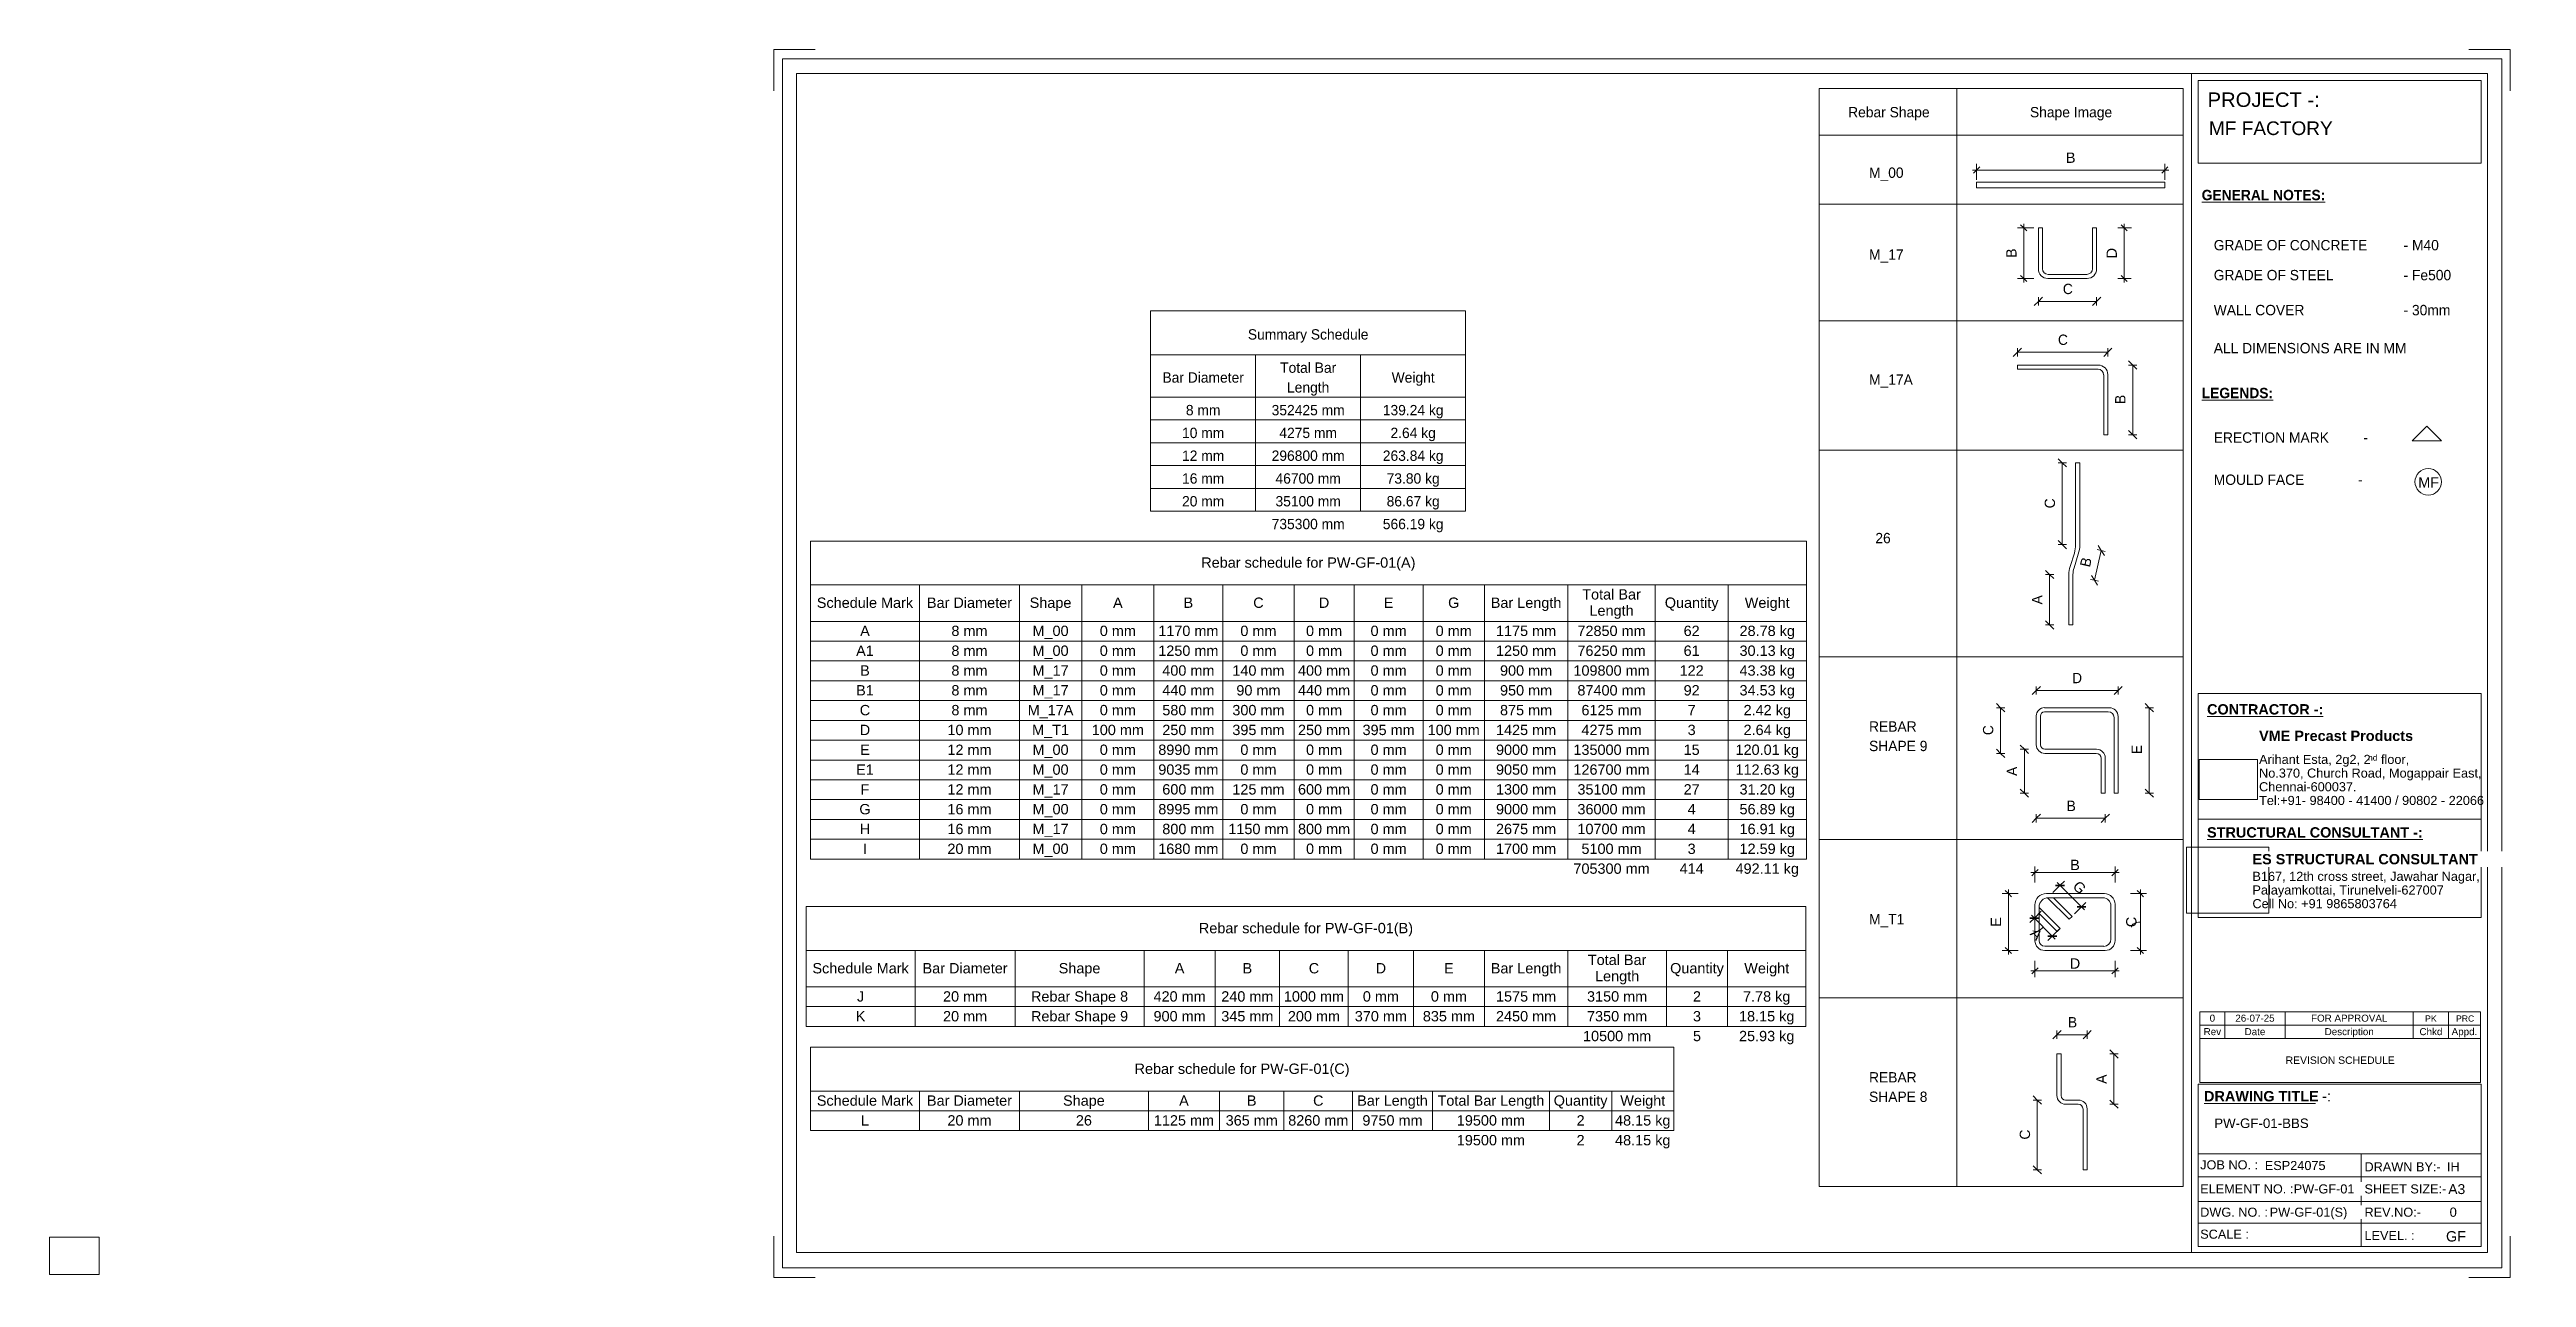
# Paper-space layout 'Layout1' of a CAD drawing. Header units: millimetres. Extents: x 0 to 599, y -1 to 296.
import ezdxf

# ---------------------------------------------------------------- set-up
doc = ezdxf.new("R2010")
doc.units = ezdxf.units.MM
for name, color, linetype, lineweight in [('A-ANNO-DIMS', 211, 'Continuous', 9), ('A-ANNO-DIMS-1', 211, 'Continuous', 9), ('A-DETL-MBND', 5, 'Continuous', 18), ('A-DETL-THIN', 151, 'Continuous', 18), ('G-ANNO-SCHD', 231, 'Continuous', 9), ('G-ANNO-TEXT', 231, 'Continuous', 9), ('G-ANNO-TTLB', 6, 'Continuous', 9), ('G-ANNO-TTLB-MEDM', 33, 'Continuous', 9), ('G-ANNO-TTLB-THIN', 151, 'Continuous', 9)]:
    doc.layers.add(name, color=color, linetype=linetype, lineweight=lineweight)
doc.styles.add('Arial', font='arial.ttf', dxfattribs={"height": 3.5})
doc.styles.add('Arial_1', font='arial.ttf', dxfattribs={"height": 2.2})
doc.styles.add('Arial_10', font='arial.ttf', dxfattribs={"height": 1.5})
doc.styles.add('Arial_2', font='arial.ttf', dxfattribs={"height": 2.4})
doc.styles.add('Arial_3', font='arial.ttf', dxfattribs={"height": 2.5})
doc.styles.add('Arial_4', font='arial.ttf', dxfattribs={"height": 1.42976})
doc.styles.add('Arial_5', font='arial.ttf', dxfattribs={"height": 2.25})
doc.styles.add('Arial_6', font='arial.ttf', dxfattribs={"height": 3.3})
doc.styles.add('Arial_7', font='arial.ttf', dxfattribs={"height": 2.3})
doc.styles.add('Arial_8', font='arial.ttf', dxfattribs={"height": 1.8})
doc.styles.add('Arial_9', font='arial.ttf', dxfattribs={"height": 1.7})
doc.styles.add('Arial_B', font='arialbd.ttf', dxfattribs={"height": 2.5})
doc.styles.add('Nirmala UI', font='Nirmala.ttf', dxfattribs={"height": 2.5})
doc.styles.add('Nirmala UI Semilight', font='NirmalaS.ttf', dxfattribs={"height": 2.5})
doc.styles.add('Nirmala UI Semilight_B', font='', dxfattribs={"height": 2.5})
doc.styles.get('Nirmala UI Semilight_B').set_extended_font_data('Nirmala UI Semilight', bold=True)
doc.dimstyles.new('Arrow_Filled_-_2_5_NI_UI', dxfattribs={"dimscale": 304.8, "dimtxt": 2.61841, "dimasz": 0.006562, "dimexe": 0.003281, "dimexo": 0.0625, "dimgap": 0.003281, "dimtad": 1, "dimdec": 0, "dimzin": 0, "dimdsep": 46, "dimtxsty": 'Nirmala UI Semilight', "dimblk1": 'OBLIQUE', "dimblk2": 'OBLIQUE', "dimsah": 1, "dimcen": 0.09, "dimazin": 0, "dimtfac": 1, "dimtdec": 4, "dimtix": 1, "dimtmove": 0, "dimatfit": 3, "dimfxl": 0.003281, "dimfxlon": 1, "dimtvp": 1, "dimtolj": 1, "dimtzin": 0, "dimarcsym": 2})
doc.dimstyles.new('Diagonal_-_2_5mm_Arial', dxfattribs={"dimscale": 304.8, "dimtxt": 2.550648, "dimasz": 0.004921, "dimexe": 0.004921, "dimexo": 0.0625, "dimgap": 0.003281, "dimtad": 1, "dimdec": 0, "dimzin": 0, "dimdsep": 46, "dimtxsty": 'Arial_3', "dimblk1": 'OBLIQUE', "dimblk2": 'OBLIQUE', "dimsah": 1, "dimcen": 0.09, "dimdle": 0.003281, "dimazin": 0, "dimtfac": 1, "dimtdec": 4, "dimtix": 1, "dimtmove": 0, "dimatfit": 3, "dimfxl": 0.007874, "dimfxlon": 1, "dimtvp": 1, "dimtolj": 1, "dimtzin": 0, "dimarcsym": 2})
doc.dimstyles.new('Diagonal_-_2_5mm_Arial_1', dxfattribs={"dimscale": 304.8, "dimtxt": 2.550648, "dimasz": 0.004921, "dimexe": 0.004921, "dimexo": 0.0625, "dimgap": 0.003281, "dimtad": 1, "dimdec": 0, "dimzin": 0, "dimdsep": 46, "dimtxsty": 'Arial_3', "dimblk1": 'OBLIQUE', "dimblk2": 'OBLIQUE', "dimsah": 1, "dimcen": 0.09, "dimdle": 0.003281, "dimazin": 0, "dimtfac": 1, "dimtdec": 4, "dimtix": 1, "dimtmove": 2, "dimatfit": 3, "dimfxl": 0.007874, "dimfxlon": 1, "dimtvp": 1, "dimtolj": 1, "dimtzin": 0, "dimarcsym": 2})
doc.dimstyles.new('Diagonal_-_2_5mm_Arial_2', dxfattribs={"dimscale": 304.8, "dimtxt": 2.550648, "dimasz": 0.004921, "dimexe": 0.004921, "dimexo": 0.004921, "dimgap": 0.003281, "dimtad": 1, "dimdec": 0, "dimzin": 0, "dimdsep": 46, "dimtxsty": 'Arial_3', "dimblk1": 'OBLIQUE', "dimblk2": 'OBLIQUE', "dimsah": 1, "dimcen": 0.09, "dimdle": 0.003281, "dimazin": 0, "dimtfac": 1, "dimtdec": 4, "dimtix": 1, "dimtmove": 0, "dimatfit": 3, "dimfxl": 1, "dimtvp": 1, "dimtfill": 1, "dimtolj": 1, "dimtzin": 0, "dimarcsym": 2})
doc.dimstyles.new('Diagonal_-_2_5mm_Arial_3', dxfattribs={"dimscale": 304.8, "dimtxt": 2.550648, "dimasz": 0.004921, "dimexe": 0.004921, "dimexo": 0.0625, "dimgap": 0.003281, "dimtad": 1, "dimdec": 0, "dimzin": 0, "dimdsep": 46, "dimtxsty": 'Arial_3', "dimblk1": 'OBLIQUE', "dimblk2": 'OBLIQUE', "dimsah": 1, "dimcen": 0.09, "dimdle": 0.003281, "dimazin": 0, "dimtfac": 1, "dimtdec": 4, "dimtix": 1, "dimtmove": 1, "dimatfit": 3, "dimfxl": 0.007874, "dimfxlon": 1, "dimtvp": 1, "dimtolj": 1, "dimtzin": 0, "dimarcsym": 2})
picture_1 = doc.add_image_def('image1.jpg', size_in_pixel=(996, 686))
picture_2 = doc.add_image_def('image2.jpg', size_in_pixel=(1600, 1280))

# ---------------------------------------------------------------- blocks, each defined once
blk = doc.blocks.new('ES-Landscape-A3 - ES-Landscape-A3-502445-PW-GF-01-BBS')
at = {"layer": 'G-ANNO-TTLB'}
for p, q in [((175.24, 296.27), (185.24, 296.27)), ((175.24, 296.27), (175.24, 286.27)), ((595.24, 296.27), (585.24, 296.27)), ((595.24, 296.27), (595.24, 286.27)), ((519.77, 140.54), (588.2, 140.54)), ((519.77, 86.33), (519.77, 140.54)), ((588.2, 86.33), (588.2, 140.54)), ((519.77, 110.14), (588.2, 110.14)), ((519.77, 6.78), (519.77, 46.03)), ((588.2, 6.78), (588.2, 46.03)), ((559.23, 29.2), (559.23, 6.78)), ((175.24, -0.73), (175.24, 9.27)), ((595.24, -0.73), (595.24, 9.27)), ((175.24, -0.73), (185.24, -0.73)), ((595.24, -0.73), (585.24, -0.73))]:
    blk.add_line(p, q, dxfattribs=at)
at = {"layer": 'G-ANNO-TTLB-MEDM'}
for p, q in [((180.73, 290.44), (180.73, 5.31)), ((180.73, 290.44), (589.79, 290.44)), ((518.17, 290.44), (518.17, 5.31)), ((519.77, 268.77), (519.77, 288.77)), ((519.77, 288.77), (588.2, 288.77)), ((588.2, 288.77), (588.2, 268.77)), ((589.79, 290.44), (589.79, 5.31)), ((588.2, 268.77), (519.77, 268.77)), ((519.77, 86.33), (588.2, 86.33)), ((519.77, 6.78), (588.2, 6.78)), ((180.73, 5.31), (589.79, 5.31))]:
    blk.add_line(p, q, dxfattribs=at)
at = {"layer": 'G-ANNO-TTLB-THIN'}
for p, q in [((177.29, 294.03), (177.29, 1.56)), ((593.23, 294.03), (177.29, 294.03)), ((593.23, 1.56), (593.23, 294.03)), ((519.77, 46.03), (588.2, 46.03)), ((519.77, 29.2), (588.2, 29.2)), ((519.77, 23.64), (588.2, 23.64)), ((519.77, 17.68), (588.2, 17.68)), ((519.77, 12.43), (588.2, 12.43)), ((177.29, 1.56), (593.23, 1.56))]:
    blk.add_line(p, q, dxfattribs=at)
at = {"layer": 'G-ANNO-TTLB', "char_height": 2.2, "attachment_point": 1, "style": 'Arial_1'}
for s, insert, width in [('No.370, Church Road, Mogappair East,', (534.5, 122.37), 63.4135), ('Tel:+91- 98400 - 41400 / 90802 - 22066 ', (534.5, 115.75), 65.2574), ('Chennai-600037.', (534.5, 119.06), 27.6582), ('Cell No: +91 9865803764', (532.9, 90.79), 41.0464), ('Palayamkottai, Tirunelveli-627007', (532.9, 94.09), 54.4346), ('JOB NO. :', (520.26, 27.61), 16.5949), ('DRAWN BY:-', (560, 27.14), 21.7257), ('ELEMENT NO. :', (520.26, 21.79), 26.5359), ('SHEET SIZE:-', (560, 21.79), 23.2489), ('DWG. NO. :', (520.26, 16.16), 19.481), ('REV.NO:-', (560, 16.16), 16.0338), ('SCALE :', (520.26, 10.84), 13.8692), ('LEVEL. :', (560, 10.53), 14.3502)]:
    blk.add_mtext(s, dxfattribs=dict(at, insert=insert, width=width))
at = {"layer": 'G-ANNO-TTLB'}
image = blk.add_image(picture_1, insert=(520, 114.84), size_in_units=(14.11, 9.72), dxfattribs=at)
image.dxf.flags = 7
image = blk.add_image(picture_2, insert=(516.95, 87.39), size_in_units=(19.92, 15.93), dxfattribs=at)
image.dxf.flags = 7
at = {"layer": 'G-ANNO-TTLB', "attachment_point": 1, "bg_fill": 3, "box_fill_scale": 1.25, "bg_fill_color": 256, "bg_fill_true_color": 13158600, "bg_fill_transparency": 0}
for s, insert, char_height, width, style in [('PROJECT -:', (522.05, 285.89), 3.5, 33.3502, 'Arial'), ('\\LCONTRACTOR -:', (521.92, 137.94), 2.5, 33.9114, 'Arial_B'), ('\\LSTRUCTURAL CONSULTANT -:', (521.92, 108.18), 2.5, 62.8523, 'Arial_B'), ('\\LDRAWING TITLE', (521.19, 44.36), 2.5, 33.4304, 'Arial_B'), ('A3', (580.27, 21.84), 2.4, 4.9705, 'Arial_2')]:
    blk.add_mtext(s, dxfattribs=dict(at, insert=insert, char_height=char_height, width=width, style=style))
at = {"layer": 'G-ANNO-TTLB', "char_height": 2.5, "attachment_point": 1, "style": 'Arial_B', "bg_fill": 3, "box_fill_scale": 1.25, "bg_fill_color": 256, "bg_fill_true_color": 13158600, "bg_fill_transparency": 0}
for s, insert, width in [('VME Precast Products', (534.5, 131.53), 45.135), ('ES STRUCTURAL CONSULTANT', (532.9, 101.7), 65.6582), ('\\fArial|b1|i0|c0|p34|; ', (548.78, 44.36), 1.2025)]:
    blk.add_mtext(s, dxfattribs=dict(at, insert=insert, width=width))
at = {"layer": 'G-ANNO-TTLB', "attachment_point": 1}
for s, insert, char_height, width, style in [('Arihant Esta, 2g2, 2', (534.5, 125.68), 2.2, 31.9873, 'Arial_1'), ('nd', (560.89, 125.72), 1.43, 2.7257, 'Arial_4'), (' floor,', (563.14, 125.68), 2.2, 9.1392, 'Arial_1'), ('B167, 12th cross street, Jawahar Nagar,', (532.9, 97.4), 2.2, 65.1772, 'Arial_1')]:
    blk.add_mtext(s, dxfattribs=dict(at, insert=insert, char_height=char_height, width=width, style=style))
at = {"layer": 'G-ANNO-TTLB', "insert": (549.77, 44.36), "char_height": 2.5, "width": 2.6456, "attachment_point": 1, "style": 'Arial_3', "bg_fill": 3, "box_fill_scale": 1.25, "bg_fill_color": 256, "bg_fill_true_color": 13158600, "bg_fill_transparency": 0}
blk.add_mtext('-:', dxfattribs=at)
blk = doc.blocks.new('DIMBLOCK1-PW-GF-01-BBS')
at = {"layer": 'A-ANNO-DIMS-1'}
for p, q in [((465.18, 267.13), (512.7, 267.13)), ((466.18, 267.13), (466.18, 268.63)), ((466.18, 267.13), (466.18, 264.73)), ((511.7, 267.13), (511.7, 268.63)), ((511.7, 267.13), (511.7, 264.73))]:
    blk.add_line(p, q, dxfattribs=at)
at = {"layer": 'A-ANNO-DIMS-1', "lineweight": 35}
for p, q in [((466.18, 267.13), (465.43, 266.38)), ((466.18, 267.13), (466.93, 267.88)), ((511.7, 267.13), (510.95, 266.38)), ((511.7, 267.13), (512.45, 267.88))]:
    blk.add_line(p, q, dxfattribs=at)
at = {"layer": 'A-ANNO-DIMS-1', "color": 0, "insert": (487.78, 271.37), "char_height": 2.5, "width": 2.7782, "attachment_point": 1, "line_spacing_factor": 0.941778, "style": 'Arial_3'}
blk.add_mtext('B', dxfattribs=at)
blk = doc.blocks.new('_Oblique')
at = {"color": 0, "linetype": 'ByBlock', "lineweight": -2}
blk.add_line((-0.5, -0.5), (0.5, 0.5), dxfattribs=at)
blk = doc.blocks.new('DIMBLOCK2-PW-GF-01-BBS')
at = {"layer": 'A-ANNO-DIMS-1'}
for p, q in [((477.58, 253.14), (476.08, 253.14)), ((477.58, 239.89), (477.58, 254.14)), ((477.58, 253.14), (479.98, 253.14)), ((477.58, 240.89), (476.08, 240.89)), ((477.58, 240.89), (479.98, 240.89))]:
    blk.add_line(p, q, dxfattribs=at)
at = {"layer": 'A-ANNO-DIMS-1', "lineweight": 35}
for p, q in [((477.58, 253.14), (476.83, 253.89)), ((477.58, 253.14), (478.33, 252.39)), ((477.58, 240.89), (476.83, 241.64)), ((477.58, 240.89), (478.33, 240.14))]:
    blk.add_line(p, q, dxfattribs=at)
at = {"layer": 'A-ANNO-DIMS-1', "color": 0, "insert": (473.34, 245.85), "char_height": 2.5, "width": 2.7782, "attachment_point": 1, "rotation": 90, "line_spacing_factor": 0.941778, "style": 'Arial_3'}
blk.add_mtext('B', dxfattribs=at)
blk = doc.blocks.new('DIMBLOCK3-PW-GF-01-BBS')
at = {"layer": 'A-ANNO-DIMS-1'}
for p, q in [((501.86, 253.14), (500.36, 253.14)), ((501.86, 254.14), (501.86, 239.89)), ((501.86, 253.14), (503.67, 253.14)), ((501.86, 240.89), (500.36, 240.89)), ((501.86, 240.89), (503.55, 240.89))]:
    blk.add_line(p, q, dxfattribs=at)
at = {"layer": 'A-ANNO-DIMS-1', "lineweight": 35}
for p, q in [((501.86, 253.14), (501.11, 253.89)), ((501.86, 253.14), (502.61, 252.39)), ((501.86, 240.89), (501.11, 241.64)), ((501.86, 240.89), (502.61, 240.14))]:
    blk.add_line(p, q, dxfattribs=at)
at = {"layer": 'A-ANNO-DIMS-1', "color": 0, "insert": (497.61, 245.76), "char_height": 2.5, "width": 3.0137, "attachment_point": 1, "rotation": 90, "line_spacing_factor": 0.941778, "style": 'Arial_3', "bg_fill": 3, "box_fill_scale": 1.25, "bg_fill_color": 256, "bg_fill_true_color": 13158600, "bg_fill_transparency": 0}
blk.add_mtext('D', dxfattribs=at)
blk = doc.blocks.new('DIMBLOCK4-PW-GF-01-BBS')
at = {"layer": 'A-ANNO-DIMS-1'}
for p, q in [((476.03, 223.06), (475.03, 222.06)), ((476.03, 223.06), (477.03, 224.06)), ((476.03, 223.06), (476.03, 224.06)), ((476.03, 223.06), (497.91, 223.06)), ((476.03, 223.06), (476.03, 222.06)), ((497.91, 223.06), (496.91, 222.06)), ((497.91, 223.06), (498.91, 224.06)), ((497.91, 223.06), (497.91, 224.06)), ((497.91, 223.06), (497.91, 222.06))]:
    blk.add_line(p, q, dxfattribs=at)
at = {"layer": 'A-ANNO-DIMS-1', "color": 0, "insert": (485.85, 227.33), "char_height": 2.5, "width": 2.6851, "attachment_point": 1, "line_spacing_factor": 1.142579, "style": 'Nirmala UI Semilight'}
blk.add_mtext('C', dxfattribs=at)
blk = doc.blocks.new('DIMBLOCK5-PW-GF-01-BBS')
at = {"layer": 'A-ANNO-DIMS-1'}
for p, q in [((503.93, 219.96), (502.93, 220.96)), ((503.93, 219.96), (502.93, 219.96)), ((503.93, 203.12), (503.93, 219.96)), ((503.93, 219.96), (504.93, 218.96)), ((503.93, 219.96), (504.93, 219.96)), ((503.93, 203.12), (502.93, 204.12)), ((503.93, 203.12), (502.93, 203.12)), ((503.93, 203.12), (504.93, 202.12)), ((503.93, 203.12), (504.93, 203.12))]:
    blk.add_line(p, q, dxfattribs=at)
at = {"layer": 'A-ANNO-DIMS-1', "color": 0, "insert": (499.67, 210.54), "char_height": 2.5, "width": 2.3994, "attachment_point": 1, "rotation": 90, "line_spacing_factor": 1.142579, "style": 'Nirmala UI Semilight'}
blk.add_mtext('B', dxfattribs=at)
blk = doc.blocks.new('DIMBLOCK6-PW-GF-01-BBS')
at = {"layer": 'A-ANNO-DIMS-1'}
for p, q in [((483.82, 169.3), (482.82, 170.3)), ((483.82, 169.3), (482.82, 169.3)), ((483.82, 157.09), (483.82, 169.3)), ((483.82, 169.3), (484.82, 168.3)), ((483.82, 169.3), (484.82, 169.3)), ((483.82, 157.09), (482.82, 158.09)), ((483.82, 157.09), (482.82, 157.09)), ((483.82, 157.09), (484.82, 156.09)), ((483.82, 157.09), (484.82, 157.09))]:
    blk.add_line(p, q, dxfattribs=at)
at = {"layer": 'A-ANNO-DIMS-1', "color": 0, "insert": (479.56, 162.06), "char_height": 2.5, "width": 2.7422, "attachment_point": 1, "rotation": 90, "line_spacing_factor": 1.142579, "style": 'Nirmala UI Semilight'}
blk.add_mtext('A', dxfattribs=at)
blk = doc.blocks.new('DIMBLOCK7-PW-GF-01-BBS')
at = {"layer": 'A-ANNO-DIMS-1'}
for p, q in [((494.69, 167.9), (496.33, 175.12)), ((496.33, 175.12), (495.35, 175.34)), ((496.33, 175.12), (495.58, 176.31)), ((496.33, 175.12), (497.08, 173.92)), ((496.33, 175.12), (497.31, 174.9)), ((494.69, 167.9), (493.72, 168.12)), ((494.69, 167.9), (493.94, 169.09)), ((494.69, 167.9), (495.45, 166.7)), ((494.69, 167.9), (495.67, 167.68))]:
    blk.add_line(p, q, dxfattribs=at)
at = {"layer": 'A-ANNO-DIMS-1', "color": 0, "insert": (491.13, 171.47), "char_height": 2.5, "width": 2.3994, "attachment_point": 1, "rotation": 77.23618, "line_spacing_factor": 1.142579, "style": 'Nirmala UI Semilight'}
blk.add_mtext('B', dxfattribs=at)
blk = doc.blocks.new('DIMBLOCK8-PW-GF-01-BBS')
at = {"layer": 'A-ANNO-DIMS-1'}
for p, q in [((486.9, 196.31), (485.9, 197.31)), ((486.9, 196.31), (485.9, 196.31)), ((486.9, 176.52), (486.9, 196.31)), ((486.9, 196.31), (487.9, 195.31)), ((486.9, 196.31), (487.9, 196.31)), ((486.9, 176.52), (485.9, 177.52)), ((486.9, 176.52), (485.9, 176.52)), ((486.9, 176.52), (487.9, 175.52)), ((486.9, 176.52), (487.9, 176.52))]:
    blk.add_line(p, q, dxfattribs=at)
at = {"layer": 'A-ANNO-DIMS-1', "color": 0, "insert": (482.64, 185.3), "char_height": 2.5, "width": 2.6851, "attachment_point": 1, "rotation": 90, "line_spacing_factor": 1.142579, "style": 'Nirmala UI Semilight'}
blk.add_mtext('C', dxfattribs=at)
blk = doc.blocks.new('DIMBLOCK9-PW-GF-01-BBS')
at = {"layer": 'A-ANNO-DIMS-1'}
for p, q in [((481.11, 235.36), (480.11, 234.36)), ((481.11, 235.36), (482.11, 236.36)), ((481.11, 235.36), (481.11, 236.36)), ((481.11, 235.36), (495.2, 235.36)), ((481.11, 235.36), (481.11, 234.36)), ((495.2, 235.36), (494.2, 234.36)), ((495.2, 235.36), (496.2, 236.36)), ((495.2, 235.36), (495.2, 236.36)), ((495.2, 235.36), (495.2, 234.36))]:
    blk.add_line(p, q, dxfattribs=at)
at = {"layer": 'A-ANNO-DIMS-1', "color": 0, "insert": (487.03, 239.62), "char_height": 2.5, "width": 2.6851, "attachment_point": 1, "line_spacing_factor": 1.142579, "style": 'Nirmala UI Semilight'}
blk.add_mtext('C', dxfattribs=at)
blk = doc.blocks.new('DIMBLOCK10-PW-GF-01-BBS')
at = {"layer": 'A-ANNO-DIMS-1'}
for p, q in [((479.29, 97.19), (500.66, 97.19)), ((480.29, 97.19), (480.29, 98.69)), ((480.29, 97.19), (480.29, 94.79)), ((499.66, 97.19), (499.66, 98.69)), ((499.66, 97.19), (499.66, 94.79))]:
    blk.add_line(p, q, dxfattribs=at)
at = {"layer": 'A-ANNO-DIMS-1', "lineweight": 35}
for p, q in [((480.29, 97.19), (479.54, 96.44)), ((480.29, 97.19), (481.04, 97.94)), ((499.66, 97.19), (498.91, 96.44)), ((499.66, 97.19), (500.41, 97.94))]:
    blk.add_line(p, q, dxfattribs=at)
at = {"layer": 'A-ANNO-DIMS-1', "color": 0, "insert": (488.82, 100.31), "char_height": 2.5, "width": 2.7782, "attachment_point": 1, "line_spacing_factor": 0.941778, "style": 'Arial_3'}
blk.add_mtext('B', dxfattribs=at)
blk = doc.blocks.new('DIMBLOCK11-PW-GF-01-BBS')
at = {"layer": 'A-ANNO-DIMS-1'}
for p, q in [((473.85, 92.12), (472.35, 92.12)), ((473.85, 77.37), (473.85, 93.12)), ((473.85, 92.12), (476.25, 92.12)), ((473.85, 78.37), (472.35, 78.37)), ((473.85, 78.37), (476.25, 78.37))]:
    blk.add_line(p, q, dxfattribs=at)
at = {"layer": 'A-ANNO-DIMS-1', "lineweight": 35}
for p, q in [((473.85, 92.12), (473.1, 92.87)), ((473.85, 92.12), (474.6, 91.37)), ((473.85, 78.37), (473.1, 79.12)), ((473.85, 78.37), (474.6, 77.62))]:
    blk.add_line(p, q, dxfattribs=at)
at = {"layer": 'A-ANNO-DIMS-1', "color": 0, "insert": (469.61, 84.08), "char_height": 2.5, "width": 2.7782, "attachment_point": 1, "rotation": 90, "line_spacing_factor": 0.941778, "style": 'Arial_3'}
blk.add_mtext('E', dxfattribs=at)
blk = doc.blocks.new('DIMBLOCK12-PW-GF-01-BBS')
at = {"layer": 'A-ANNO-DIMS-1'}
for p, q in [((479.29, 73.44), (500.66, 73.44)), ((480.29, 73.44), (480.29, 75.84)), ((480.29, 73.44), (480.29, 71.94)), ((499.66, 73.44), (499.66, 75.84)), ((499.66, 73.44), (499.66, 71.94))]:
    blk.add_line(p, q, dxfattribs=at)
at = {"layer": 'A-ANNO-DIMS-1', "lineweight": 35}
for p, q in [((480.29, 73.44), (479.54, 72.69)), ((480.29, 73.44), (481.04, 74.19)), ((499.66, 73.44), (498.91, 72.69)), ((499.66, 73.44), (500.41, 74.19))]:
    blk.add_line(p, q, dxfattribs=at)
at = {"layer": 'A-ANNO-DIMS-1', "color": 0, "insert": (488.72, 76.46), "char_height": 2.5, "width": 3.0137, "attachment_point": 1, "line_spacing_factor": 0.941778, "style": 'Arial_3'}
blk.add_mtext('D', dxfattribs=at)
blk = doc.blocks.new('DIMBLOCK13-PW-GF-01-BBS')
at = {"layer": 'A-ANNO-DIMS-1'}
for p, q in [((505.78, 92.12), (503.38, 92.12)), ((505.78, 93.12), (505.78, 77.37)), ((505.78, 92.12), (507.28, 92.12)), ((505.78, 78.37), (503.38, 78.37)), ((505.78, 78.37), (507.28, 78.37))]:
    blk.add_line(p, q, dxfattribs=at)
at = {"layer": 'A-ANNO-DIMS-1', "lineweight": 35}
for p, q in [((505.78, 92.12), (505.03, 92.87)), ((505.78, 92.12), (506.53, 91.37)), ((505.78, 78.37), (505.03, 79.12)), ((505.78, 78.37), (506.53, 77.62))]:
    blk.add_line(p, q, dxfattribs=at)
at = {"layer": 'A-ANNO-DIMS-1'}
blk.add_ellipse((505.78, 83.99), major_axis=(2.15, 0), ratio=0.58469, start_param=1.570796, end_param=3.141593, dxfattribs=at)
at = {"layer": 'A-ANNO-DIMS-1', "color": 0, "insert": (502.35, 83.99), "char_height": 2.5, "width": 3.0137, "attachment_point": 1, "rotation": 90, "line_spacing_factor": 0.941778, "style": 'Arial_3'}
blk.add_mtext('C', dxfattribs=at)
blk = doc.blocks.new('DIMBLOCK14-PW-GF-01-BBS')
at = {"layer": 'A-ANNO-DIMS-1', "lineweight": 35}
for p, q in [((480.14, 86.16), (479.08, 86.16)), ((480.14, 86.16), (481.2, 86.16)), ((484.49, 81.81), (483.43, 81.81)), ((484.49, 81.81), (485.55, 81.81))]:
    blk.add_line(p, q, dxfattribs=at)
at = {"layer": 'A-ANNO-DIMS-1'}
for p, q in [((480.14, 86.16), (479.08, 85.1)), ((485.19, 81.11), (479.43, 86.87)), ((480.14, 86.16), (481.83, 87.86)), ((484.49, 81.81), (483.43, 80.75)), ((484.49, 81.81), (486.18, 83.51))]:
    blk.add_line(p, q, dxfattribs=at)
blk.add_ellipse((481.49, 84.81), major_axis=(1.68, 1.68), ratio=0.487907, start_param=3.141593, end_param=4.712389, dxfattribs=at)
at = {"layer": 'A-ANNO-DIMS-1', "color": 0, "insert": (480.72, 84.04), "char_height": 2.5, "width": 2.7782, "attachment_point": 1, "rotation": 315, "line_spacing_factor": 0.941778, "style": 'Arial_3'}
blk.add_mtext('A', dxfattribs=at)
blk = doc.blocks.new('DIMBLOCK15-PW-GF-01-BBS')
at = {"layer": 'A-ANNO-DIMS-1'}
for p, q in [((486.34, 94.1), (484.65, 92.4)), ((492.26, 88.18), (485.64, 94.81)), ((486.34, 94.1), (487.4, 95.16)), ((491.56, 88.88), (492.62, 89.95)), ((491.56, 88.88), (489.86, 87.19))]:
    blk.add_line(p, q, dxfattribs=at)
at = {"layer": 'A-ANNO-DIMS-1', "lineweight": 35}
for p, q in [((486.34, 94.1), (485.28, 94.1)), ((486.34, 94.1), (487.4, 94.1)), ((491.56, 88.88), (490.5, 88.88)), ((491.56, 88.88), (492.62, 88.88))]:
    blk.add_line(p, q, dxfattribs=at)
at = {"layer": 'A-ANNO-DIMS-1', "color": 0, "insert": (491, 95.45), "char_height": 2.5, "width": 3.2491, "attachment_point": 1, "rotation": 315, "line_spacing_factor": 0.941778, "style": 'Arial_3'}
blk.add_mtext('G', dxfattribs=at)
blk = doc.blocks.new('DIMBLOCK16-PW-GF-01-BBS')
at = {"layer": 'A-ANNO-DIMS-1'}
for p, q in [((480.6, 110.33), (479.6, 109.33)), ((480.6, 110.33), (481.6, 111.33)), ((480.6, 110.33), (480.6, 111.33)), ((480.6, 110.33), (497.29, 110.33)), ((480.6, 110.33), (480.6, 109.33)), ((497.29, 110.33), (496.29, 109.33)), ((497.29, 110.33), (498.29, 111.33)), ((497.29, 110.33), (497.29, 111.33)), ((497.29, 110.33), (497.29, 109.33))]:
    blk.add_line(p, q, dxfattribs=at)
at = {"layer": 'A-ANNO-DIMS-1', "color": 0, "insert": (487.95, 114.59), "char_height": 2.5, "width": 2.3994, "attachment_point": 1, "line_spacing_factor": 1.142579, "style": 'Nirmala UI Semilight'}
blk.add_mtext('B', dxfattribs=at)
blk = doc.blocks.new('DIMBLOCK17-PW-GF-01-BBS')
at = {"layer": 'A-ANNO-DIMS-1'}
for p, q in [((477.74, 127.03), (476.74, 128.03)), ((477.74, 127.03), (476.74, 127.03)), ((477.74, 116.41), (477.74, 127.03)), ((477.74, 127.03), (478.74, 126.03)), ((477.74, 127.03), (478.74, 127.03)), ((477.74, 116.41), (476.74, 117.41)), ((477.74, 116.41), (476.74, 116.41)), ((477.74, 116.41), (478.74, 115.41)), ((477.74, 116.41), (478.74, 116.41))]:
    blk.add_line(p, q, dxfattribs=at)
at = {"layer": 'A-ANNO-DIMS-1', "color": 0, "insert": (473.47, 120.58), "char_height": 2.5, "width": 2.7422, "attachment_point": 1, "rotation": 90, "line_spacing_factor": 1.142579, "style": 'Nirmala UI Semilight'}
blk.add_mtext('A', dxfattribs=at)
blk = doc.blocks.new('DIMBLOCK18-PW-GF-01-BBS')
at = {"layer": 'A-ANNO-DIMS-1'}
for p, q in [((471.98, 137.09), (470.98, 138.09)), ((471.98, 137.09), (470.98, 137.09)), ((471.98, 126.03), (471.98, 137.09)), ((471.98, 137.09), (472.98, 136.09)), ((471.98, 137.09), (472.98, 137.09)), ((471.98, 126.03), (470.98, 127.03)), ((471.98, 126.03), (470.98, 126.03)), ((471.98, 126.03), (472.98, 125.03)), ((471.98, 126.03), (472.98, 126.03))]:
    blk.add_line(p, q, dxfattribs=at)
at = {"layer": 'A-ANNO-DIMS-1', "color": 0, "insert": (467.71, 130.44), "char_height": 2.5, "width": 2.6851, "attachment_point": 1, "rotation": 90, "line_spacing_factor": 1.142579, "style": 'Nirmala UI Semilight'}
blk.add_mtext('C', dxfattribs=at)
blk = doc.blocks.new('DIMBLOCK19-PW-GF-01-BBS')
at = {"layer": 'A-ANNO-DIMS-1'}
for p, q in [((480.6, 141.25), (479.6, 140.25)), ((480.6, 141.25), (481.6, 142.25)), ((480.6, 141.25), (480.6, 142.25)), ((480.6, 141.25), (500.41, 141.25)), ((480.6, 141.25), (480.6, 140.25)), ((500.41, 141.25), (499.41, 140.25)), ((500.41, 141.25), (501.41, 142.25)), ((500.41, 141.25), (500.41, 142.25)), ((500.41, 141.25), (500.41, 140.25))]:
    blk.add_line(p, q, dxfattribs=at)
at = {"layer": 'A-ANNO-DIMS-1', "color": 0, "insert": (489.27, 145.51), "char_height": 2.5, "width": 2.9707, "attachment_point": 1, "line_spacing_factor": 1.142579, "style": 'Nirmala UI Semilight'}
blk.add_mtext('D', dxfattribs=at)
blk = doc.blocks.new('DIMBLOCK20-PW-GF-01-BBS')
at = {"layer": 'A-ANNO-DIMS-1'}
for p, q in [((507.93, 137.09), (506.93, 138.09)), ((507.93, 137.09), (506.93, 137.09)), ((507.93, 116.41), (507.93, 137.09)), ((507.93, 137.09), (508.93, 136.09)), ((507.93, 137.09), (508.93, 137.09)), ((507.93, 116.41), (506.93, 117.41)), ((507.93, 116.41), (506.93, 116.41)), ((507.93, 116.41), (508.93, 115.41)), ((507.93, 116.41), (508.93, 116.41))]:
    blk.add_line(p, q, dxfattribs=at)
at = {"layer": 'A-ANNO-DIMS-1', "color": 0, "insert": (503.67, 125.85), "char_height": 2.5, "width": 2.1709, "attachment_point": 1, "rotation": 90, "line_spacing_factor": 1.142579, "style": 'Nirmala UI Semilight'}
blk.add_mtext('E', dxfattribs=at)
blk = doc.blocks.new('DIMBLOCK21-PW-GF-01-BBS')
at = {"layer": 'A-ANNO-DIMS-1'}
for p, q in [((485.6, 57.99), (484.6, 56.99)), ((485.6, 57.99), (486.6, 58.99)), ((485.6, 57.99), (485.6, 58.99)), ((485.6, 57.99), (492.92, 57.99)), ((485.6, 57.99), (485.6, 56.99)), ((492.92, 57.99), (491.92, 56.99)), ((492.92, 57.99), (493.92, 58.99)), ((492.92, 57.99), (492.92, 58.99)), ((492.92, 57.99), (492.92, 56.99))]:
    blk.add_line(p, q, dxfattribs=at)
at = {"layer": 'A-ANNO-DIMS-1', "color": 0, "insert": (488.26, 62.25), "char_height": 2.5, "width": 2.3994, "attachment_point": 1, "line_spacing_factor": 1.142579, "style": 'Nirmala UI Semilight'}
blk.add_mtext('B', dxfattribs=at)
blk = doc.blocks.new('DIMBLOCK22-PW-GF-01-BBS')
at = {"layer": 'A-ANNO-DIMS-1'}
for p, q in [((480.86, 42.18), (479.86, 43.18)), ((480.86, 42.18), (479.86, 42.18)), ((480.86, 25.3), (480.86, 42.18)), ((480.86, 42.18), (481.86, 41.18)), ((480.86, 42.18), (481.86, 42.18)), ((480.86, 25.3), (479.86, 26.3)), ((480.86, 25.3), (479.86, 25.3)), ((480.86, 25.3), (481.86, 24.3)), ((480.86, 25.3), (481.86, 25.3))]:
    blk.add_line(p, q, dxfattribs=at)
at = {"layer": 'A-ANNO-DIMS-1', "color": 0, "insert": (476.6, 32.62), "char_height": 2.5, "width": 2.6851, "attachment_point": 1, "rotation": 90, "line_spacing_factor": 1.142579, "style": 'Nirmala UI Semilight'}
blk.add_mtext('C', dxfattribs=at)
blk = doc.blocks.new('DIMBLOCK23-PW-GF-01-BBS')
at = {"layer": 'A-ANNO-DIMS-1'}
for p, q in [((499.39, 53.35), (498.39, 54.35)), ((499.39, 53.35), (498.39, 53.35)), ((499.39, 53.35), (499.39, 41.18)), ((499.39, 53.35), (500.39, 52.35)), ((499.39, 53.35), (500.39, 53.35)), ((499.39, 41.18), (498.39, 42.18)), ((499.39, 41.18), (498.39, 41.18)), ((499.39, 41.18), (500.39, 40.18)), ((499.39, 41.18), (500.39, 41.18))]:
    blk.add_line(p, q, dxfattribs=at)
at = {"layer": 'A-ANNO-DIMS-1', "color": 0, "insert": (495.12, 46.12), "char_height": 2.5, "width": 2.7422, "attachment_point": 1, "rotation": 90, "line_spacing_factor": 1.142579, "style": 'Nirmala UI Semilight'}
blk.add_mtext('A', dxfattribs=at)

psp = doc.layouts.get("Layout1")

# ---------------------------------------------------------------- linework, layer by layer
at = {"layer": 'A-DETL-MBND'}
for p, q in [((428.05, 275.56), (516.15, 275.56)), ((466.18, 264.16), (511.7, 264.16)), ((466.18, 264.16), (466.18, 262.86)), ((511.7, 264.16), (511.7, 262.86)), ((466.18, 262.86), (511.7, 262.86))]:
    psp.add_line(p, q, dxfattribs=at)
at = {"layer": 'A-DETL-THIN'}
for p, q in [((428.05, 286.89), (516.15, 286.89)), ((428.05, 286.89), (428.05, 21.31)), ((461.35, 286.89), (461.35, 21.31)), ((516.15, 286.89), (516.15, 21.31)), ((428.05, 258.91), (516.15, 258.91)), ((481.11, 243.2), (481.11, 253.14)), ((481.11, 253.14), (482.11, 253.14)), ((482.11, 253.14), (482.11, 243.26)), ((494.2, 253.14), (494.2, 243.26)), ((495.2, 253.14), (494.2, 253.14)), ((495.2, 243.2), (495.2, 253.14)), ((492.88, 240.89), (483.42, 240.89)), ((483.48, 241.89), (492.82, 241.89)), ((428.05, 230.64), (516.15, 230.64)), ((476.03, 219.96), (495.6, 219.96)), ((476.03, 219.96), (476.03, 218.96)), ((495.55, 218.96), (476.03, 218.96)), ((496.91, 203.12), (496.91, 217.61)), ((497.91, 217.65), (497.91, 203.12)), ((575.07, 205.14), (571.53, 201.6)), ((578.61, 201.6), (575.07, 205.14)), ((428.05, 199.39), (516.15, 199.39)), ((496.91, 203.12), (497.91, 203.12)), ((571.53, 201.6), (578.61, 201.6)), ((490.13, 176.52), (490.13, 196.31)), ((490.13, 196.31), (491.13, 196.31)), ((491.13, 196.31), (491.13, 176.52)), ((488.79, 171.23), (489.82, 174.5)), ((490.77, 174.2), (489.74, 170.93)), ((488.49, 157.09), (488.49, 169.3)), ((489.49, 169.3), (489.49, 157.09)), ((488.49, 157.09), (489.49, 157.09)), ((428.05, 149.39), (516.15, 149.39)), ((480.6, 128.12), (480.6, 135.08)), ((481.6, 128.1), (481.6, 135.07)), ((482.62, 137.09), (498.28, 137.09)), ((482.62, 136.09), (498.03, 136.09)), ((499.41, 134.72), (499.41, 116.41)), ((500.41, 134.96), (500.41, 116.41)), ((495.16, 127.03), (482.67, 127.03)), ((495.11, 126.03), (482.69, 126.03)), ((496.29, 116.41), (496.29, 124.85)), ((497.29, 116.41), (497.29, 124.9)), ((496.29, 116.41), (497.29, 116.41)), ((499.41, 116.41), (500.41, 116.41)), ((428.05, 105.22), (516.15, 105.22)), ((483.04, 92.12), (497.12, 92.12)), ((483.35, 91.11), (488.57, 85.9)), ((483.51, 91.12), (496.74, 91.12)), ((484.76, 91.12), (489.28, 86.6)), ((480.29, 80.73), (480.29, 89.37)), ((481.29, 80.74), (481.29, 88.9)), ((481.29, 88.73), (486.35, 83.67)), ((481.29, 87.32), (485.64, 82.97)), ((488.57, 85.9), (489.28, 86.6)), ((498.66, 89.19), (498.66, 81.11)), ((499.66, 89.57), (499.66, 80.74)), ((497.3, 78.37), (482.65, 78.37)), ((496.92, 79.37), (482.66, 79.37)), ((485.64, 82.97), (486.35, 83.67)), ((428.05, 66.92), (516.15, 66.92)), ((485.6, 43.27), (485.6, 53.35)), ((485.6, 53.35), (486.6, 53.35)), ((486.6, 43.25), (486.6, 53.35)), ((490.79, 42.18), (487.67, 42.18)), ((490.73, 41.18), (487.69, 41.18)), ((491.92, 25.3), (491.92, 40)), ((492.92, 25.3), (492.92, 40.05)), ((491.92, 25.3), (492.92, 25.3)), ((428.05, 21.31), (516.15, 21.31))]:
    psp.add_line(p, q, dxfattribs=at)
psp.add_circle((575.42, 191.71), 3.2, dxfattribs=at)
for centre, radius, start, end in [((483.42, 243.2), 2.31, 180, 270), ((483.48, 243.26), 1.38, 180, 270), ((492.82, 243.26), 1.38, 270, 0), ((492.88, 243.2), 2.31, 270, 0), ((495.55, 217.61), 1.35, 0, 90), ((495.6, 217.65), 2.31, 360, 90), ((483.38, 176.52), 6.75, 342.52997, 360), ((483.38, 176.52), 7.75, 342.52997, 0), ((494.91, 169.3), 6.42, 162.52997, 180), ((494.91, 169.3), 5.42, 162.52997, 180), ((482.62, 135.08), 2.02, 90, 180), ((482.62, 135.07), 1.02, 90, 180), ((498.03, 134.72), 1.38, 0, 90), ((498.28, 134.96), 2.13, 0, 90), ((482.69, 128.12), 2.09, 180, 270), ((482.67, 128.1), 1.07, 180, 270), ((495.11, 124.85), 1.18, 0, 90), ((495.16, 124.9), 2.13, 0, 90), ((483.04, 89.37), 2.75, 90, 180), ((483.51, 88.9), 2.22, 90, 180), ((496.74, 89.19), 1.93, 360, 90), ((497.12, 89.57), 2.54, 0, 90), ((482.65, 80.73), 2.36, 180, 270), ((482.66, 80.74), 1.37, 180, 270), ((496.92, 81.11), 1.75, 270, 360), ((497.3, 80.74), 2.37, 270, 0), ((487.69, 43.27), 2.09, 180, 270), ((487.67, 43.25), 1.07, 180, 270), ((490.79, 40.05), 2.13, 0, 90), ((490.73, 40), 1.18, 0, 90)]:
    psp.add_arc(centre, radius, start, end, dxfattribs=at)

# ---------------------------------------------------------------- viewports
at = {"layer": '0'}
psp.add_viewport(center=(6, 4.5), size=(12, 9), view_center_point=(6, 4.5), view_height=12, dxfattribs=at)

# ---------------------------------------------------------------- next in the draw order: block references
at = {"layer": 'G-ANNO-TTLB'}
psp.add_blockref('ES-Landscape-A3 - ES-Landscape-A3-502445-PW-GF-01-BBS', (0, 0), dxfattribs=at)

# ---------------------------------------------------------------- next in the draw order: linework, layer by layer
at = {"layer": 'A-DETL-THIN', "lineweight": 9}
for p, q in [((266.37, 233.04), (266.37, 222.46)), ((342.57, 233.04), (266.37, 233.04)), ((342.57, 222.46), (342.57, 233.04)), ((266.37, 222.46), (266.37, 212.18)), ((266.37, 222.46), (342.57, 222.46)), ((291.77, 222.46), (291.77, 212.18)), ((317.17, 222.46), (317.17, 212.18)), ((342.57, 222.46), (342.57, 212.18)), ((291.77, 212.18), (266.37, 212.18)), ((266.37, 212.18), (266.37, 206.67)), ((317.17, 212.18), (291.77, 212.18)), ((291.77, 212.18), (291.77, 206.67)), ((342.57, 212.18), (317.17, 212.18)), ((317.17, 212.18), (317.17, 206.67)), ((342.57, 212.18), (342.57, 206.67)), ((291.77, 206.67), (266.37, 206.67)), ((266.37, 206.67), (266.37, 201.16)), ((317.17, 206.67), (291.77, 206.67)), ((291.77, 206.67), (291.77, 201.16)), ((342.57, 206.67), (317.17, 206.67)), ((317.17, 206.67), (317.17, 201.16)), ((342.57, 206.67), (342.57, 201.16)), ((291.77, 201.16), (266.37, 201.16)), ((266.37, 201.16), (266.37, 195.65)), ((317.17, 201.16), (291.77, 201.16)), ((291.77, 201.16), (291.77, 195.65)), ((342.57, 201.16), (317.17, 201.16)), ((317.17, 201.16), (317.17, 195.65)), ((342.57, 201.16), (342.57, 195.65)), ((291.77, 195.65), (266.37, 195.65)), ((266.37, 195.65), (266.37, 190.14)), ((317.17, 195.65), (291.77, 195.65)), ((291.77, 195.65), (291.77, 190.14)), ((342.57, 195.65), (317.17, 195.65)), ((317.17, 195.65), (317.17, 190.14)), ((342.57, 195.65), (342.57, 190.14)), ((291.77, 190.14), (266.37, 190.14)), ((266.37, 190.14), (266.37, 184.63)), ((317.17, 190.14), (291.77, 190.14)), ((291.77, 190.14), (291.77, 184.63)), ((342.57, 190.14), (317.17, 190.14)), ((317.17, 190.14), (317.17, 184.63)), ((342.57, 190.14), (342.57, 184.63)), ((291.77, 184.63), (266.37, 184.63)), ((317.17, 184.63), (291.77, 184.63)), ((342.57, 184.63), (317.17, 184.63)), ((184.05, 177.39), (184.05, 166.8)), ((424.99, 177.39), (184.05, 177.39)), ((424.99, 166.8), (424.99, 177.39)), ((184.05, 166.8), (184.05, 157.97)), ((184.05, 166.8), (424.99, 166.8)), ((210.46, 166.8), (210.46, 157.97)), ((234.61, 166.8), (234.61, 157.97)), ((249.7, 166.8), (249.7, 157.97)), ((267.16, 166.8), (267.16, 157.97)), ((283.83, 166.8), (283.83, 157.97)), ((301.05, 166.8), (301.05, 157.97)), ((315.6, 166.8), (315.6, 157.97)), ((332.27, 166.8), (332.27, 157.97)), ((347.09, 166.8), (347.09, 157.97)), ((367.29, 166.8), (367.29, 157.97)), ((388.43, 166.8), (388.43, 157.97)), ((406.05, 166.8), (406.05, 157.97)), ((424.99, 166.8), (424.99, 157.97)), ((210.46, 157.97), (184.05, 157.97)), ((184.05, 157.97), (184.05, 153.18)), ((234.61, 157.97), (210.46, 157.97)), ((210.46, 157.97), (210.46, 153.18)), ((249.7, 157.97), (234.61, 157.97)), ((234.61, 157.97), (234.61, 153.18)), ((267.16, 157.97), (249.7, 157.97)), ((249.7, 157.97), (249.7, 153.18)), ((283.83, 157.97), (267.16, 157.97)), ((267.16, 157.97), (267.16, 153.18)), ((301.05, 157.97), (283.83, 157.97)), ((283.83, 157.97), (283.83, 153.18)), ((315.6, 157.97), (301.05, 157.97)), ((301.05, 157.97), (301.05, 153.18)), ((332.27, 157.97), (315.6, 157.97)), ((315.6, 157.97), (315.6, 153.18)), ((347.09, 157.97), (332.27, 157.97)), ((332.27, 157.97), (332.27, 153.18)), ((367.29, 157.97), (347.09, 157.97)), ((347.09, 157.97), (347.09, 153.18)), ((388.43, 157.97), (367.29, 157.97)), ((367.29, 157.97), (367.29, 153.18)), ((406.05, 157.97), (388.43, 157.97)), ((388.43, 157.97), (388.43, 153.18)), ((424.99, 157.97), (406.05, 157.97)), ((406.05, 157.97), (406.05, 153.18)), ((424.99, 157.97), (424.99, 153.18)), ((210.46, 153.18), (184.05, 153.18)), ((184.05, 153.18), (184.05, 148.39)), ((234.61, 153.18), (210.46, 153.18)), ((210.46, 153.18), (210.46, 148.39)), ((249.7, 153.18), (234.61, 153.18)), ((234.61, 153.18), (234.61, 148.39)), ((267.16, 153.18), (249.7, 153.18)), ((249.7, 153.18), (249.7, 148.39)), ((283.83, 153.18), (267.16, 153.18)), ((267.16, 153.18), (267.16, 148.39)), ((301.05, 153.18), (283.83, 153.18)), ((283.83, 153.18), (283.83, 148.39)), ((315.6, 153.18), (301.05, 153.18)), ((301.05, 153.18), (301.05, 148.39)), ((332.27, 153.18), (315.6, 153.18)), ((315.6, 153.18), (315.6, 148.39)), ((347.09, 153.18), (332.27, 153.18)), ((332.27, 153.18), (332.27, 148.39)), ((367.29, 153.18), (347.09, 153.18)), ((347.09, 153.18), (347.09, 148.39)), ((388.43, 153.18), (367.29, 153.18)), ((367.29, 153.18), (367.29, 148.39)), ((406.05, 153.18), (388.43, 153.18)), ((388.43, 153.18), (388.43, 148.39)), ((424.99, 153.18), (406.05, 153.18)), ((406.05, 153.18), (406.05, 148.39)), ((424.99, 153.18), (424.99, 148.39)), ((210.46, 148.39), (184.05, 148.39)), ((184.05, 148.39), (184.05, 143.59)), ((234.61, 148.39), (210.46, 148.39)), ((210.46, 148.39), (210.46, 143.59)), ((249.7, 148.39), (234.61, 148.39)), ((234.61, 148.39), (234.61, 143.59)), ((267.16, 148.39), (249.7, 148.39)), ((249.7, 148.39), (249.7, 143.59)), ((283.83, 148.39), (267.16, 148.39)), ((267.16, 148.39), (267.16, 143.59)), ((301.05, 148.39), (283.83, 148.39)), ((283.83, 148.39), (283.83, 143.59)), ((315.6, 148.39), (301.05, 148.39)), ((301.05, 148.39), (301.05, 143.59)), ((332.27, 148.39), (315.6, 148.39)), ((315.6, 148.39), (315.6, 143.59)), ((347.09, 148.39), (332.27, 148.39)), ((332.27, 148.39), (332.27, 143.59)), ((367.29, 148.39), (347.09, 148.39)), ((347.09, 148.39), (347.09, 143.59)), ((388.43, 148.39), (367.29, 148.39)), ((367.29, 148.39), (367.29, 143.59)), ((406.05, 148.39), (388.43, 148.39)), ((388.43, 148.39), (388.43, 143.59)), ((424.99, 148.39), (406.05, 148.39)), ((406.05, 148.39), (406.05, 143.59)), ((424.99, 148.39), (424.99, 143.59)), ((210.46, 143.59), (184.05, 143.59)), ((184.05, 143.59), (184.05, 138.8)), ((210.46, 138.8), (184.05, 138.8)), ((184.05, 138.8), (184.05, 134.01)), ((234.61, 143.59), (210.46, 143.59)), ((210.46, 143.59), (210.46, 138.8)), ((234.61, 138.8), (210.46, 138.8)), ((210.46, 138.8), (210.46, 134.01)), ((249.7, 143.59), (234.61, 143.59)), ((234.61, 143.59), (234.61, 138.8)), ((249.7, 138.8), (234.61, 138.8)), ((234.61, 138.8), (234.61, 134.01)), ((267.16, 143.59), (249.7, 143.59)), ((249.7, 143.59), (249.7, 138.8)), ((267.16, 138.8), (249.7, 138.8)), ((249.7, 138.8), (249.7, 134.01)), ((283.83, 143.59), (267.16, 143.59)), ((267.16, 143.59), (267.16, 138.8)), ((283.83, 138.8), (267.16, 138.8)), ((267.16, 138.8), (267.16, 134.01)), ((301.05, 143.59), (283.83, 143.59)), ((283.83, 143.59), (283.83, 138.8)), ((301.05, 138.8), (283.83, 138.8)), ((283.83, 138.8), (283.83, 134.01)), ((315.6, 143.59), (301.05, 143.59)), ((301.05, 143.59), (301.05, 138.8)), ((315.6, 138.8), (301.05, 138.8)), ((301.05, 138.8), (301.05, 134.01)), ((332.27, 143.59), (315.6, 143.59)), ((315.6, 143.59), (315.6, 138.8)), ((332.27, 138.8), (315.6, 138.8)), ((315.6, 138.8), (315.6, 134.01)), ((347.09, 143.59), (332.27, 143.59)), ((332.27, 143.59), (332.27, 138.8)), ((347.09, 138.8), (332.27, 138.8)), ((332.27, 138.8), (332.27, 134.01)), ((367.29, 143.59), (347.09, 143.59)), ((347.09, 143.59), (347.09, 138.8)), ((367.29, 138.8), (347.09, 138.8)), ((347.09, 138.8), (347.09, 134.01)), ((388.43, 143.59), (367.29, 143.59)), ((367.29, 143.59), (367.29, 138.8)), ((388.43, 138.8), (367.29, 138.8)), ((367.29, 138.8), (367.29, 134.01)), ((406.05, 143.59), (388.43, 143.59)), ((388.43, 143.59), (388.43, 138.8)), ((406.05, 138.8), (388.43, 138.8)), ((388.43, 138.8), (388.43, 134.01)), ((424.99, 143.59), (406.05, 143.59)), ((406.05, 143.59), (406.05, 138.8)), ((424.99, 138.8), (406.05, 138.8)), ((406.05, 138.8), (406.05, 134.01)), ((424.99, 143.59), (424.99, 138.8)), ((424.99, 138.8), (424.99, 134.01)), ((210.46, 134.01), (184.05, 134.01)), ((184.05, 134.01), (184.05, 129.22)), ((234.61, 134.01), (210.46, 134.01)), ((210.46, 134.01), (210.46, 129.22)), ((249.7, 134.01), (234.61, 134.01)), ((234.61, 134.01), (234.61, 129.22)), ((267.16, 134.01), (249.7, 134.01)), ((249.7, 134.01), (249.7, 129.22)), ((283.83, 134.01), (267.16, 134.01)), ((267.16, 134.01), (267.16, 129.22)), ((301.05, 134.01), (283.83, 134.01)), ((283.83, 134.01), (283.83, 129.22)), ((315.6, 134.01), (301.05, 134.01)), ((301.05, 134.01), (301.05, 129.22)), ((332.27, 134.01), (315.6, 134.01)), ((315.6, 134.01), (315.6, 129.22)), ((347.09, 134.01), (332.27, 134.01)), ((332.27, 134.01), (332.27, 129.22)), ((367.29, 134.01), (347.09, 134.01)), ((347.09, 134.01), (347.09, 129.22)), ((388.43, 134.01), (367.29, 134.01)), ((367.29, 134.01), (367.29, 129.22)), ((406.05, 134.01), (388.43, 134.01)), ((388.43, 134.01), (388.43, 129.22)), ((424.99, 134.01), (406.05, 134.01)), ((406.05, 134.01), (406.05, 129.22)), ((424.99, 134.01), (424.99, 129.22)), ((210.46, 129.22), (184.05, 129.22)), ((184.05, 129.22), (184.05, 124.43)), ((234.61, 129.22), (210.46, 129.22)), ((210.46, 129.22), (210.46, 124.43)), ((249.7, 129.22), (234.61, 129.22)), ((234.61, 129.22), (234.61, 124.43)), ((267.16, 129.22), (249.7, 129.22)), ((249.7, 129.22), (249.7, 124.43)), ((283.83, 129.22), (267.16, 129.22)), ((267.16, 129.22), (267.16, 124.43)), ((301.05, 129.22), (283.83, 129.22)), ((283.83, 129.22), (283.83, 124.43)), ((315.6, 129.22), (301.05, 129.22)), ((301.05, 129.22), (301.05, 124.43)), ((332.27, 129.22), (315.6, 129.22)), ((315.6, 129.22), (315.6, 124.43)), ((347.09, 129.22), (332.27, 129.22)), ((332.27, 129.22), (332.27, 124.43)), ((367.29, 129.22), (347.09, 129.22)), ((347.09, 129.22), (347.09, 124.43)), ((388.43, 129.22), (367.29, 129.22)), ((367.29, 129.22), (367.29, 124.43)), ((406.05, 129.22), (388.43, 129.22)), ((388.43, 129.22), (388.43, 124.43)), ((424.99, 129.22), (406.05, 129.22)), ((406.05, 129.22), (406.05, 124.43)), ((424.99, 129.22), (424.99, 124.43)), ((210.46, 124.43), (184.05, 124.43)), ((184.05, 124.43), (184.05, 119.63)), ((234.61, 124.43), (210.46, 124.43)), ((210.46, 124.43), (210.46, 119.63)), ((249.7, 124.43), (234.61, 124.43)), ((234.61, 124.43), (234.61, 119.63)), ((267.16, 124.43), (249.7, 124.43)), ((249.7, 124.43), (249.7, 119.63)), ((283.83, 124.43), (267.16, 124.43)), ((267.16, 124.43), (267.16, 119.63)), ((301.05, 124.43), (283.83, 124.43)), ((283.83, 124.43), (283.83, 119.63)), ((315.6, 124.43), (301.05, 124.43)), ((301.05, 124.43), (301.05, 119.63)), ((332.27, 124.43), (315.6, 124.43)), ((315.6, 124.43), (315.6, 119.63)), ((347.09, 124.43), (332.27, 124.43)), ((332.27, 124.43), (332.27, 119.63)), ((367.29, 124.43), (347.09, 124.43)), ((347.09, 124.43), (347.09, 119.63)), ((388.43, 124.43), (367.29, 124.43)), ((367.29, 124.43), (367.29, 119.63)), ((406.05, 124.43), (388.43, 124.43)), ((388.43, 124.43), (388.43, 119.63)), ((424.99, 124.43), (406.05, 124.43)), ((406.05, 124.43), (406.05, 119.63)), ((424.99, 124.43), (424.99, 119.63)), ((210.46, 119.63), (184.05, 119.63)), ((184.05, 119.63), (184.05, 114.84)), ((210.46, 114.84), (184.05, 114.84)), ((184.05, 114.84), (184.05, 110.05)), ((234.61, 119.63), (210.46, 119.63)), ((210.46, 119.63), (210.46, 114.84)), ((234.61, 114.84), (210.46, 114.84)), ((210.46, 114.84), (210.46, 110.05)), ((249.7, 119.63), (234.61, 119.63)), ((234.61, 119.63), (234.61, 114.84)), ((249.7, 114.84), (234.61, 114.84)), ((234.61, 114.84), (234.61, 110.05)), ((267.16, 119.63), (249.7, 119.63)), ((249.7, 119.63), (249.7, 114.84)), ((267.16, 114.84), (249.7, 114.84)), ((249.7, 114.84), (249.7, 110.05)), ((283.83, 119.63), (267.16, 119.63)), ((267.16, 119.63), (267.16, 114.84)), ((283.83, 114.84), (267.16, 114.84)), ((267.16, 114.84), (267.16, 110.05)), ((301.05, 119.63), (283.83, 119.63)), ((283.83, 119.63), (283.83, 114.84)), ((301.05, 114.84), (283.83, 114.84)), ((283.83, 114.84), (283.83, 110.05)), ((315.6, 119.63), (301.05, 119.63)), ((301.05, 119.63), (301.05, 114.84)), ((315.6, 114.84), (301.05, 114.84)), ((301.05, 114.84), (301.05, 110.05)), ((332.27, 119.63), (315.6, 119.63)), ((315.6, 119.63), (315.6, 114.84)), ((332.27, 114.84), (315.6, 114.84)), ((315.6, 114.84), (315.6, 110.05)), ((347.09, 119.63), (332.27, 119.63)), ((332.27, 119.63), (332.27, 114.84)), ((347.09, 114.84), (332.27, 114.84)), ((332.27, 114.84), (332.27, 110.05)), ((367.29, 119.63), (347.09, 119.63)), ((347.09, 119.63), (347.09, 114.84)), ((367.29, 114.84), (347.09, 114.84)), ((347.09, 114.84), (347.09, 110.05)), ((388.43, 119.63), (367.29, 119.63)), ((367.29, 119.63), (367.29, 114.84)), ((388.43, 114.84), (367.29, 114.84)), ((367.29, 114.84), (367.29, 110.05)), ((406.05, 119.63), (388.43, 119.63)), ((388.43, 119.63), (388.43, 114.84)), ((406.05, 114.84), (388.43, 114.84)), ((388.43, 114.84), (388.43, 110.05)), ((424.99, 119.63), (406.05, 119.63)), ((406.05, 119.63), (406.05, 114.84)), ((424.99, 114.84), (406.05, 114.84)), ((406.05, 114.84), (406.05, 110.05)), ((424.99, 119.63), (424.99, 114.84)), ((424.99, 114.84), (424.99, 110.05)), ((210.46, 110.05), (184.05, 110.05)), ((184.05, 110.05), (184.05, 105.26)), ((234.61, 110.05), (210.46, 110.05)), ((210.46, 110.05), (210.46, 105.26)), ((249.7, 110.05), (234.61, 110.05)), ((234.61, 110.05), (234.61, 105.26)), ((267.16, 110.05), (249.7, 110.05)), ((249.7, 110.05), (249.7, 105.26)), ((283.83, 110.05), (267.16, 110.05)), ((267.16, 110.05), (267.16, 105.26)), ((301.05, 110.05), (283.83, 110.05)), ((283.83, 110.05), (283.83, 105.26)), ((315.6, 110.05), (301.05, 110.05)), ((301.05, 110.05), (301.05, 105.26)), ((332.27, 110.05), (315.6, 110.05)), ((315.6, 110.05), (315.6, 105.26)), ((347.09, 110.05), (332.27, 110.05)), ((332.27, 110.05), (332.27, 105.26)), ((367.29, 110.05), (347.09, 110.05)), ((347.09, 110.05), (347.09, 105.26)), ((388.43, 110.05), (367.29, 110.05)), ((367.29, 110.05), (367.29, 105.26)), ((406.05, 110.05), (388.43, 110.05)), ((388.43, 110.05), (388.43, 105.26)), ((424.99, 110.05), (406.05, 110.05)), ((406.05, 110.05), (406.05, 105.26)), ((424.99, 110.05), (424.99, 105.26)), ((210.46, 105.26), (184.05, 105.26)), ((184.05, 105.26), (184.05, 100.47)), ((234.61, 105.26), (210.46, 105.26)), ((210.46, 105.26), (210.46, 100.47)), ((249.7, 105.26), (234.61, 105.26)), ((234.61, 105.26), (234.61, 100.47)), ((267.16, 105.26), (249.7, 105.26)), ((249.7, 105.26), (249.7, 100.47)), ((283.83, 105.26), (267.16, 105.26)), ((267.16, 105.26), (267.16, 100.47)), ((301.05, 105.26), (283.83, 105.26)), ((283.83, 105.26), (283.83, 100.47)), ((315.6, 105.26), (301.05, 105.26)), ((301.05, 105.26), (301.05, 100.47)), ((332.27, 105.26), (315.6, 105.26)), ((315.6, 105.26), (315.6, 100.47)), ((347.09, 105.26), (332.27, 105.26)), ((332.27, 105.26), (332.27, 100.47)), ((367.29, 105.26), (347.09, 105.26)), ((347.09, 105.26), (347.09, 100.47)), ((388.43, 105.26), (367.29, 105.26)), ((367.29, 105.26), (367.29, 100.47)), ((406.05, 105.26), (388.43, 105.26)), ((388.43, 105.26), (388.43, 100.47)), ((424.99, 105.26), (406.05, 105.26)), ((406.05, 105.26), (406.05, 100.47)), ((424.99, 105.26), (424.99, 100.47)), ((210.46, 100.47), (184.05, 100.47)), ((234.61, 100.47), (210.46, 100.47)), ((249.7, 100.47), (234.61, 100.47)), ((267.16, 100.47), (249.7, 100.47)), ((283.83, 100.47), (267.16, 100.47)), ((301.05, 100.47), (283.83, 100.47)), ((315.6, 100.47), (301.05, 100.47)), ((332.27, 100.47), (315.6, 100.47)), ((347.09, 100.47), (332.27, 100.47)), ((367.29, 100.47), (347.09, 100.47)), ((388.43, 100.47), (367.29, 100.47)), ((406.05, 100.47), (388.43, 100.47)), ((424.99, 100.47), (406.05, 100.47)), ((183, 88.97), (183, 78.39)), ((424.88, 88.97), (183, 88.97)), ((424.88, 78.39), (424.88, 88.97)), ((183, 78.39), (183, 69.56)), ((183, 78.39), (424.88, 78.39)), ((209.4, 78.39), (209.4, 69.56)), ((233.56, 78.39), (233.56, 69.56)), ((264.78, 78.39), (264.78, 69.56)), ((281.95, 78.39), (281.95, 69.56)), ((297.57, 78.39), (297.57, 69.56)), ((314.17, 78.39), (314.17, 69.56)), ((329.95, 78.39), (329.95, 69.56)), ((347.09, 78.39), (347.09, 69.56)), ((367.29, 78.39), (367.29, 69.56)), ((391.13, 78.39), (391.13, 69.56)), ((405.93, 78.39), (405.93, 69.56)), ((424.88, 78.39), (424.88, 69.56)), ((209.4, 69.56), (183, 69.56)), ((183, 69.56), (183, 64.77)), ((233.56, 69.56), (209.4, 69.56)), ((209.4, 69.56), (209.4, 64.77)), ((264.78, 69.56), (233.56, 69.56)), ((233.56, 69.56), (233.56, 64.77)), ((281.95, 69.56), (264.78, 69.56)), ((264.78, 69.56), (264.78, 64.77)), ((297.57, 69.56), (281.95, 69.56)), ((281.95, 69.56), (281.95, 64.77)), ((314.17, 69.56), (297.57, 69.56)), ((297.57, 69.56), (297.57, 64.77)), ((329.95, 69.56), (314.17, 69.56)), ((314.17, 69.56), (314.17, 64.77)), ((347.09, 69.56), (329.95, 69.56)), ((329.95, 69.56), (329.95, 64.77)), ((367.29, 69.56), (347.09, 69.56)), ((347.09, 69.56), (347.09, 64.77)), ((391.13, 69.56), (367.29, 69.56)), ((367.29, 69.56), (367.29, 64.77)), ((405.93, 69.56), (391.13, 69.56)), ((391.13, 69.56), (391.13, 64.77)), ((424.88, 69.56), (405.93, 69.56)), ((405.93, 69.56), (405.93, 64.77)), ((424.88, 69.56), (424.88, 64.77)), ((209.4, 64.77), (183, 64.77)), ((183, 64.77), (183, 59.97)), ((209.4, 59.97), (183, 59.97)), ((233.56, 64.77), (209.4, 64.77)), ((209.4, 64.77), (209.4, 59.97)), ((233.56, 59.97), (209.4, 59.97)), ((264.78, 64.77), (233.56, 64.77)), ((233.56, 64.77), (233.56, 59.97)), ((264.78, 59.97), (233.56, 59.97)), ((281.95, 64.77), (264.78, 64.77)), ((264.78, 64.77), (264.78, 59.97)), ((281.95, 59.97), (264.78, 59.97)), ((297.57, 64.77), (281.95, 64.77)), ((281.95, 64.77), (281.95, 59.97)), ((297.57, 59.97), (281.95, 59.97)), ((314.17, 64.77), (297.57, 64.77)), ((297.57, 64.77), (297.57, 59.97)), ((314.17, 59.97), (297.57, 59.97)), ((329.95, 64.77), (314.17, 64.77)), ((314.17, 64.77), (314.17, 59.97)), ((329.95, 59.97), (314.17, 59.97)), ((347.09, 64.77), (329.95, 64.77)), ((329.95, 64.77), (329.95, 59.97)), ((347.09, 59.97), (329.95, 59.97)), ((367.29, 64.77), (347.09, 64.77)), ((347.09, 64.77), (347.09, 59.97)), ((367.29, 59.97), (347.09, 59.97)), ((391.13, 64.77), (367.29, 64.77)), ((367.29, 64.77), (367.29, 59.97)), ((391.13, 59.97), (367.29, 59.97)), ((405.93, 64.77), (391.13, 64.77)), ((391.13, 64.77), (391.13, 59.97)), ((405.93, 59.97), (391.13, 59.97)), ((424.88, 64.77), (405.93, 64.77)), ((405.93, 64.77), (405.93, 59.97)), ((424.88, 59.97), (405.93, 59.97)), ((424.88, 64.77), (424.88, 59.97)), ((526.21, 63.56), (520.21, 63.56)), ((520.21, 60.3), (520.21, 63.56)), ((526.21, 60.3), (520.21, 60.3)), ((520.21, 57.04), (520.21, 60.3)), ((540.81, 63.56), (526.21, 63.56)), ((526.21, 60.3), (526.21, 63.56)), ((540.81, 60.3), (526.21, 60.3)), ((526.21, 57.04), (526.21, 60.3)), ((571.81, 63.56), (540.81, 63.56)), ((540.81, 60.3), (540.81, 63.56)), ((571.81, 60.3), (540.81, 60.3)), ((540.81, 57.04), (540.81, 60.3)), ((580.34, 63.56), (571.81, 63.56)), ((571.81, 60.3), (571.81, 63.56)), ((580.34, 60.3), (571.81, 60.3)), ((571.81, 57.04), (571.81, 60.3)), ((588.04, 63.56), (580.34, 63.56)), ((580.34, 60.3), (580.34, 63.56)), ((588.04, 60.3), (580.34, 60.3)), ((580.34, 57.04), (580.34, 60.3)), ((588.04, 60.3), (588.04, 63.56)), ((588.04, 57.04), (588.04, 60.3)), ((184.05, 54.95), (184.05, 44.37)), ((392.91, 54.95), (184.05, 54.95)), ((392.91, 44.37), (392.91, 54.95)), ((520.21, 57.04), (520.21, 46.46)), ((588.04, 57.04), (520.21, 57.04)), ((588.04, 46.46), (588.04, 57.04)), ((184.05, 44.37), (184.05, 39.57)), ((184.05, 44.37), (392.91, 44.37)), ((210.46, 44.37), (210.46, 39.57)), ((234.61, 44.37), (234.61, 39.57)), ((265.83, 44.37), (265.83, 39.57)), ((283.01, 44.37), (283.01, 39.57)), ((298.62, 44.37), (298.62, 39.57)), ((315.22, 44.37), (315.22, 39.57)), ((334.52, 44.37), (334.52, 39.57)), ((362.83, 44.37), (362.83, 39.57)), ((377.91, 44.37), (377.91, 39.57)), ((392.91, 44.37), (392.91, 39.57)), ((520.21, 46.46), (588.04, 46.46)), ((210.46, 39.57), (184.05, 39.57)), ((184.05, 39.57), (184.05, 34.78)), ((234.61, 39.57), (210.46, 39.57)), ((210.46, 39.57), (210.46, 34.78)), ((265.83, 39.57), (234.61, 39.57)), ((234.61, 39.57), (234.61, 34.78)), ((283.01, 39.57), (265.83, 39.57)), ((265.83, 39.57), (265.83, 34.78)), ((298.62, 39.57), (283.01, 39.57)), ((283.01, 39.57), (283.01, 34.78)), ((315.22, 39.57), (298.62, 39.57)), ((298.62, 39.57), (298.62, 34.78)), ((334.52, 39.57), (315.22, 39.57)), ((315.22, 39.57), (315.22, 34.78)), ((362.83, 39.57), (334.52, 39.57)), ((334.52, 39.57), (334.52, 34.78)), ((377.91, 39.57), (362.83, 39.57)), ((362.83, 39.57), (362.83, 34.78)), ((392.91, 39.57), (377.91, 39.57)), ((377.91, 39.57), (377.91, 34.78)), ((392.91, 39.57), (392.91, 34.78)), ((210.46, 34.78), (184.05, 34.78)), ((234.61, 34.78), (210.46, 34.78)), ((265.83, 34.78), (234.61, 34.78)), ((283.01, 34.78), (265.83, 34.78)), ((298.62, 34.78), (283.01, 34.78)), ((315.22, 34.78), (298.62, 34.78)), ((334.52, 34.78), (315.22, 34.78)), ((362.83, 34.78), (334.52, 34.78)), ((377.91, 34.78), (362.83, 34.78)), ((392.91, 34.78), (377.91, 34.78))]:
    psp.add_line(p, q, dxfattribs=at)

# ---------------------------------------------------------------- next in the draw order: texts
at = {"layer": 'G-ANNO-SCHD', "attachment_point": 2}
for s, insert, char_height, width, line_spacing_factor, style in [('Summary Schedule', (304.47, 228.63), 2.5, 36.0073, 1.142579, 'Nirmala UI'), ('Bar Diameter', (279.07, 218.2), 2.5, 23.942, 1.142579, 'Nirmala UI Semilight'), ('Total Bar\\PLength', (304.47, 220.58), 2.5, 16.2127, 1.142579, 'Nirmala UI Semilight'), ('Weight', (329.87, 218.2), 2.5, 13.1964, 1.142579, 'Nirmala UI Semilight'), ('8 mm', (279.07, 210.31), 2.5, 10.5885, 1.142579, 'Nirmala UI Semilight'), ('352425 mm', (304.47, 210.31), 2.5, 21.994, 1.142579, 'Nirmala UI Semilight'), ('139.24 kg', (329.87, 210.31), 2.5, 17.3124, 1.142579, 'Nirmala UI Semilight'), ('10 mm', (279.07, 204.8), 2.5, 12.191, 1.142579, 'Nirmala UI Semilight'), ('4275 mm', (304.47, 204.8), 2.5, 17.3752, 1.142579, 'Nirmala UI Semilight'), ('2.64 kg', (329.87, 204.8), 2.5, 13.4478, 1.142579, 'Nirmala UI Semilight'), ('12 mm', (279.07, 199.29), 2.5, 12.191, 1.142579, 'Nirmala UI Semilight'), ('296800 mm', (304.47, 199.29), 2.5, 21.8997, 1.142579, 'Nirmala UI Semilight'), ('263.84 kg', (329.87, 199.29), 2.5, 17.9722, 1.142579, 'Nirmala UI Semilight'), ('16 mm', (279.07, 193.78), 2.5, 12.191, 1.142579, 'Nirmala UI Semilight'), ('46700 mm', (304.47, 193.78), 2.5, 19.6375, 1.142579, 'Nirmala UI Semilight'), ('73.80 kg', (329.87, 193.78), 2.5, 15.5215, 1.142579, 'Nirmala UI Semilight'), ('20 mm', (279.07, 188.27), 2.5, 12.8508, 1.142579, 'Nirmala UI Semilight'), ('35100 mm', (304.47, 188.27), 2.5, 18.9777, 1.142579, 'Nirmala UI Semilight'), ('86.67 kg', (329.87, 188.27), 2.5, 15.5215, 1.142579, 'Nirmala UI Semilight'), ('735300 mm', (304.47, 182.76), 2.5, 21.8055, 1.142579, 'Nirmala UI Semilight'), ('566.19 kg', (329.87, 182.76), 2.5, 17.2181, 1.142579, 'Nirmala UI Semilight'), ('Rebar schedule for PW-GF-01(A)', (304.52, 173.44), 2.5, 61.8578, 0.941778, 'Arial_3'), ('Schedule Mark', (197.26, 163.73), 2.5, 27.8222, 0.941778, 'Arial_3'), ('Bar Diameter', (222.54, 163.73), 2.5, 24.5472, 0.941778, 'Arial_3'), ('Shape', (242.15, 163.73), 2.5, 12.09, 0.941778, 'Arial_3'), ('A', (258.43, 163.73), 2.5, 2.7853, 0.941778, 'Arial_3'), ('B', (275.49, 163.73), 2.5, 2.7853, 0.941778, 'Arial_3'), ('C', (292.44, 163.73), 2.5, 2.9995, 0.941778, 'Arial_3'), ('D', (308.32, 163.73), 2.5, 2.9995, 0.941778, 'Arial_3'), ('E', (323.93, 163.73), 2.5, 2.7853, 0.941778, 'Arial_3'), ('G', (339.68, 163.73), 2.5, 3.2444, 0.941778, 'Arial_3'), ('Bar Length', (357.19, 163.73), 2.5, 20.4458, 0.941778, 'Arial_3'), ('Total Bar\\PLength', (377.86, 165.75), 2.5, 16.926, 0.941778, 'Arial_3'), ('Quantity', (397.24, 163.73), 2.5, 15.4568, 0.941778, 'Arial_3'), ('Weight', (415.52, 163.73), 2.5, 12.9776, 0.941778, 'Arial_3'), ('A', (197.26, 156.92), 2.5, 2.7853, 0.941778, 'Arial_3'), ('8 mm', (222.54, 156.92), 2.5, 10.4066, 0.941778, 'Arial_3'), ('M_00', (242.15, 156.92), 2.5, 10.4372, 0.941778, 'Arial_3'), ('0 mm', (258.43, 156.92), 2.5, 10.4066, 0.941778, 'Arial_3'), ('1170 mm', (275.49, 156.92), 2.5, 17.3851, 0.941778, 'Arial_3'), ('0 mm', (292.44, 156.92), 2.5, 10.4066, 0.941778, 'Arial_3'), ('0 mm', (308.32, 156.92), 2.5, 10.4066, 0.941778, 'Arial_3'), ('0 mm', (323.93, 156.92), 2.5, 10.4066, 0.941778, 'Arial_3'), ('0 mm', (339.68, 156.92), 2.5, 10.4066, 0.941778, 'Arial_3'), ('1175 mm', (357.19, 156.92), 2.5, 17.3851, 0.941778, 'Arial_3'), ('72850 mm', (377.86, 156.92), 2.5, 19.7113, 0.941778, 'Arial_3'), ('62', (397.24, 156.92), 2.5, 4.6523, 0.941778, 'Arial_3'), ('28.78 kg', (415.52, 156.92), 2.5, 16.0383, 0.941778, 'Arial_3'), ('A1', (197.26, 152.12), 2.5, 5.1115, 0.941778, 'Arial_3'), ('8 mm', (222.54, 152.12), 2.5, 10.4066, 0.941778, 'Arial_3'), ('M_00', (242.15, 152.12), 2.5, 10.4372, 0.941778, 'Arial_3'), ('0 mm', (258.43, 152.12), 2.5, 10.4066, 0.941778, 'Arial_3'), ('1250 mm', (275.49, 152.12), 2.5, 17.3851, 0.941778, 'Arial_3'), ('0 mm', (292.44, 152.12), 2.5, 10.4066, 0.941778, 'Arial_3'), ('0 mm', (308.32, 152.12), 2.5, 10.4066, 0.941778, 'Arial_3'), ('0 mm', (323.93, 152.12), 2.5, 10.4066, 0.941778, 'Arial_3'), ('0 mm', (339.68, 152.12), 2.5, 10.4066, 0.941778, 'Arial_3'), ('1250 mm', (357.19, 152.12), 2.5, 17.3851, 0.941778, 'Arial_3'), ('76250 mm', (377.86, 152.12), 2.5, 19.7113, 0.941778, 'Arial_3'), ('61', (397.24, 152.12), 2.5, 4.6523, 0.941778, 'Arial_3'), ('30.13 kg', (415.52, 152.12), 2.5, 16.0383, 0.941778, 'Arial_3'), ('B', (197.26, 147.33), 2.5, 2.7853, 0.941778, 'Arial_3'), ('8 mm', (222.54, 147.33), 2.5, 10.4066, 0.941778, 'Arial_3'), ('M_17', (242.15, 147.33), 2.5, 10.4372, 0.941778, 'Arial_3'), ('0 mm', (258.43, 147.33), 2.5, 10.4066, 0.941778, 'Arial_3'), ('400 mm', (275.49, 147.33), 2.5, 15.0589, 0.941778, 'Arial_3'), ('140 mm', (292.44, 147.33), 2.5, 15.0589, 0.941778, 'Arial_3'), ('400 mm', (308.32, 147.33), 2.5, 15.0589, 0.941778, 'Arial_3'), ('0 mm', (323.93, 147.33), 2.5, 10.4066, 0.941778, 'Arial_3'), ('0 mm', (339.68, 147.33), 2.5, 10.4066, 0.941778, 'Arial_3'), ('900 mm', (357.19, 147.33), 2.5, 15.0589, 0.941778, 'Arial_3'), ('109800 mm', (377.86, 147.33), 2.5, 22.0374, 0.941778, 'Arial_3'), ('122', (397.24, 147.33), 2.5, 6.9785, 0.941778, 'Arial_3'), ('43.38 kg', (415.52, 147.33), 2.5, 16.0383, 0.941778, 'Arial_3'), ('B1', (197.26, 142.54), 2.5, 5.1115, 0.941778, 'Arial_3'), ('8 mm', (222.54, 142.54), 2.5, 10.4066, 0.941778, 'Arial_3'), ('M_17', (242.15, 142.54), 2.5, 10.4372, 0.941778, 'Arial_3'), ('0 mm', (258.43, 142.54), 2.5, 10.4066, 0.941778, 'Arial_3'), ('440 mm', (275.49, 142.54), 2.5, 15.0589, 0.941778, 'Arial_3'), ('90 mm', (292.44, 142.54), 2.5, 12.7327, 0.941778, 'Arial_3'), ('440 mm', (308.32, 142.54), 2.5, 15.0589, 0.941778, 'Arial_3'), ('0 mm', (323.93, 142.54), 2.5, 10.4066, 0.941778, 'Arial_3'), ('0 mm', (339.68, 142.54), 2.5, 10.4066, 0.941778, 'Arial_3'), ('950 mm', (357.19, 142.54), 2.5, 15.0589, 0.941778, 'Arial_3'), ('87400 mm', (377.86, 142.54), 2.5, 19.7113, 0.941778, 'Arial_3'), ('92', (397.24, 142.54), 2.5, 4.6523, 0.941778, 'Arial_3'), ('34.53 kg', (415.52, 142.54), 2.5, 16.0383, 0.941778, 'Arial_3'), ('2.42 kg', (415.52, 137.75), 2.5, 13.7122, 0.941778, 'Arial_3'), ('C', (197.26, 137.75), 2.5, 2.9995, 0.941778, 'Arial_3'), ('D', (197.26, 132.96), 2.5, 2.9995, 0.941778, 'Arial_3'), ('10 mm', (222.54, 132.96), 2.5, 12.7327, 0.941778, 'Arial_3'), ('8 mm', (222.54, 137.75), 2.5, 10.4066, 0.941778, 'Arial_3'), ('M_17A', (242.15, 137.75), 2.5, 13.2225, 0.941778, 'Arial_3'), ('M_T1', (242.15, 132.96), 2.5, 10.6514, 0.941778, 'Arial_3'), ('100 mm', (258.43, 132.96), 2.5, 15.0589, 0.941778, 'Arial_3'), ('0 mm', (258.43, 137.75), 2.5, 10.4066, 0.941778, 'Arial_3'), ('580 mm', (275.49, 137.75), 2.5, 15.0589, 0.941778, 'Arial_3'), ('250 mm', (275.49, 132.96), 2.5, 15.0589, 0.941778, 'Arial_3'), ('300 mm', (292.44, 137.75), 2.5, 15.0589, 0.941778, 'Arial_3'), ('395 mm', (292.44, 132.96), 2.5, 15.0589, 0.941778, 'Arial_3'), ('250 mm', (308.32, 132.96), 2.5, 15.0589, 0.941778, 'Arial_3'), ('0 mm', (308.32, 137.75), 2.5, 10.4066, 0.941778, 'Arial_3'), ('395 mm', (323.93, 132.96), 2.5, 15.0589, 0.941778, 'Arial_3'), ('0 mm', (323.93, 137.75), 2.5, 10.4066, 0.941778, 'Arial_3'), ('100 mm', (339.68, 132.96), 2.5, 15.0589, 0.941778, 'Arial_3'), ('0 mm', (339.68, 137.75), 2.5, 10.4066, 0.941778, 'Arial_3'), ('1425 mm', (357.19, 132.96), 2.5, 17.3851, 0.941778, 'Arial_3'), ('875 mm', (357.19, 137.75), 2.5, 15.0589, 0.941778, 'Arial_3'), ('4275 mm', (377.86, 132.96), 2.5, 17.3851, 0.941778, 'Arial_3'), ('6125 mm', (377.86, 137.75), 2.5, 17.3851, 0.941778, 'Arial_3'), ('3', (397.24, 132.96), 2.5, 2.3262, 0.941778, 'Arial_3'), ('7', (397.24, 137.75), 2.5, 2.3262, 0.941778, 'Arial_3'), ('2.64 kg', (415.52, 132.96), 2.5, 13.7122, 0.941778, 'Arial_3'), ('E', (197.26, 128.16), 2.5, 2.7853, 0.941778, 'Arial_3'), ('12 mm', (222.54, 128.16), 2.5, 12.7327, 0.941778, 'Arial_3'), ('M_00', (242.15, 128.16), 2.5, 10.4372, 0.941778, 'Arial_3'), ('0 mm', (258.43, 128.16), 2.5, 10.4066, 0.941778, 'Arial_3'), ('8990 mm', (275.49, 128.16), 2.5, 17.3851, 0.941778, 'Arial_3'), ('0 mm', (292.44, 128.16), 2.5, 10.4066, 0.941778, 'Arial_3'), ('0 mm', (308.32, 128.16), 2.5, 10.4066, 0.941778, 'Arial_3'), ('0 mm', (323.93, 128.16), 2.5, 10.4066, 0.941778, 'Arial_3'), ('0 mm', (339.68, 128.16), 2.5, 10.4066, 0.941778, 'Arial_3'), ('9000 mm', (357.19, 128.16), 2.5, 17.3851, 0.941778, 'Arial_3'), ('135000 mm', (377.86, 128.16), 2.5, 22.0374, 0.941778, 'Arial_3'), ('15', (397.24, 128.16), 2.5, 4.6523, 0.941778, 'Arial_3'), ('120.01 kg', (415.52, 128.16), 2.5, 18.3645, 0.941778, 'Arial_3'), ('E1', (197.26, 123.37), 2.5, 5.1115, 0.941778, 'Arial_3'), ('12 mm', (222.54, 123.37), 2.5, 12.7327, 0.941778, 'Arial_3'), ('M_00', (242.15, 123.37), 2.5, 10.4372, 0.941778, 'Arial_3'), ('0 mm', (258.43, 123.37), 2.5, 10.4066, 0.941778, 'Arial_3'), ('9035 mm', (275.49, 123.37), 2.5, 17.3851, 0.941778, 'Arial_3'), ('0 mm', (292.44, 123.37), 2.5, 10.4066, 0.941778, 'Arial_3'), ('0 mm', (308.32, 123.37), 2.5, 10.4066, 0.941778, 'Arial_3'), ('0 mm', (323.93, 123.37), 2.5, 10.4066, 0.941778, 'Arial_3'), ('0 mm', (339.68, 123.37), 2.5, 10.4066, 0.941778, 'Arial_3'), ('9050 mm', (357.19, 123.37), 2.5, 17.3851, 0.941778, 'Arial_3'), ('126700 mm', (377.86, 123.37), 2.5, 22.0374, 0.941778, 'Arial_3'), ('14', (397.24, 123.37), 2.5, 4.6523, 0.941778, 'Arial_3'), ('112.63 kg', (415.52, 123.37), 2.5, 18.3645, 0.941778, 'Arial_3'), ('F', (197.26, 118.58), 2.5, 2.5404, 0.941778, 'Arial_3'), ('12 mm', (222.54, 118.58), 2.5, 12.7327, 0.941778, 'Arial_3'), ('M_17', (242.15, 118.58), 2.5, 10.4372, 0.941778, 'Arial_3'), ('0 mm', (258.43, 118.58), 2.5, 10.4066, 0.941778, 'Arial_3'), ('600 mm', (275.49, 118.58), 2.5, 15.0589, 0.941778, 'Arial_3'), ('125 mm', (292.44, 118.58), 2.5, 15.0589, 0.941778, 'Arial_3'), ('600 mm', (308.32, 118.58), 2.5, 15.0589, 0.941778, 'Arial_3'), ('0 mm', (323.93, 118.58), 2.5, 10.4066, 0.941778, 'Arial_3'), ('0 mm', (339.68, 118.58), 2.5, 10.4066, 0.941778, 'Arial_3'), ('1300 mm', (357.19, 118.58), 2.5, 17.3851, 0.941778, 'Arial_3'), ('35100 mm', (377.86, 118.58), 2.5, 19.7113, 0.941778, 'Arial_3'), ('27', (397.24, 118.58), 2.5, 4.6523, 0.941778, 'Arial_3'), ('31.20 kg', (415.52, 118.58), 2.5, 16.0383, 0.941778, 'Arial_3'), ('56.89 kg', (415.52, 113.79), 2.5, 16.0383, 0.941778, 'Arial_3'), ('G', (197.26, 113.79), 2.5, 3.2444, 0.941778, 'Arial_3'), ('H', (197.26, 109), 2.5, 2.9995, 0.941778, 'Arial_3'), ('16 mm', (222.54, 113.79), 2.5, 12.7327, 0.941778, 'Arial_3'), ('16 mm', (222.54, 109), 2.5, 12.7327, 0.941778, 'Arial_3'), ('M_00', (242.15, 113.79), 2.5, 10.4372, 0.941778, 'Arial_3'), ('M_17', (242.15, 109), 2.5, 10.4372, 0.941778, 'Arial_3'), ('0 mm', (258.43, 113.79), 2.5, 10.4066, 0.941778, 'Arial_3'), ('0 mm', (258.43, 109), 2.5, 10.4066, 0.941778, 'Arial_3'), ('8995 mm', (275.49, 113.79), 2.5, 17.3851, 0.941778, 'Arial_3'), ('800 mm', (275.49, 109), 2.5, 15.0589, 0.941778, 'Arial_3'), ('1150 mm', (292.44, 109), 2.5, 17.3851, 0.941778, 'Arial_3'), ('0 mm', (292.44, 113.79), 2.5, 10.4066, 0.941778, 'Arial_3'), ('800 mm', (308.32, 109), 2.5, 15.0589, 0.941778, 'Arial_3'), ('0 mm', (308.32, 113.79), 2.5, 10.4066, 0.941778, 'Arial_3'), ('0 mm', (323.93, 113.79), 2.5, 10.4066, 0.941778, 'Arial_3'), ('0 mm', (323.93, 109), 2.5, 10.4066, 0.941778, 'Arial_3'), ('0 mm', (339.68, 113.79), 2.5, 10.4066, 0.941778, 'Arial_3'), ('0 mm', (339.68, 109), 2.5, 10.4066, 0.941778, 'Arial_3'), ('9000 mm', (357.19, 113.79), 2.5, 17.3851, 0.941778, 'Arial_3'), ('2675 mm', (357.19, 109), 2.5, 17.3851, 0.941778, 'Arial_3'), ('36000 mm', (377.86, 113.79), 2.5, 19.7113, 0.941778, 'Arial_3'), ('10700 mm', (377.86, 109), 2.5, 19.7113, 0.941778, 'Arial_3'), ('4', (397.24, 113.79), 2.5, 2.3262, 0.941778, 'Arial_3'), ('4', (397.24, 109), 2.5, 2.3262, 0.941778, 'Arial_3'), ('16.91 kg', (415.52, 109), 2.5, 16.0383, 0.941778, 'Arial_3'), ('I', (197.26, 104.21), 2.5, 1.1631, 0.941778, 'Arial_3'), ('20 mm', (222.54, 104.21), 2.5, 12.7327, 0.941778, 'Arial_3'), ('M_00', (242.15, 104.21), 2.5, 10.4372, 0.941778, 'Arial_3'), ('0 mm', (258.43, 104.21), 2.5, 10.4066, 0.941778, 'Arial_3'), ('1680 mm', (275.49, 104.21), 2.5, 17.3851, 0.941778, 'Arial_3'), ('0 mm', (292.44, 104.21), 2.5, 10.4066, 0.941778, 'Arial_3'), ('0 mm', (308.32, 104.21), 2.5, 10.4066, 0.941778, 'Arial_3'), ('0 mm', (323.93, 104.21), 2.5, 10.4066, 0.941778, 'Arial_3'), ('0 mm', (339.68, 104.21), 2.5, 10.4066, 0.941778, 'Arial_3'), ('1700 mm', (357.19, 104.21), 2.5, 17.3851, 0.941778, 'Arial_3'), ('5100 mm', (377.86, 104.21), 2.5, 17.3851, 0.941778, 'Arial_3'), ('3', (397.24, 104.21), 2.5, 2.3262, 0.941778, 'Arial_3'), ('12.59 kg', (415.52, 104.21), 2.5, 16.0383, 0.941778, 'Arial_3'), ('705300 mm', (377.86, 99.41), 2.5, 22.0374, 0.941778, 'Arial_3'), ('414', (397.24, 99.41), 2.5, 6.9785, 0.941778, 'Arial_3'), ('492.11 kg', (415.52, 99.41), 2.5, 18.3645, 0.941778, 'Arial_3'), ('Rebar schedule for PW-GF-01(B)', (303.94, 85.02), 2.5, 61.8578, 0.941778, 'Arial_3'), ('Schedule Mark', (196.2, 75.32), 2.5, 27.8222, 0.941778, 'Arial_3'), ('Bar Diameter', (221.48, 75.32), 2.5, 24.5472, 0.941778, 'Arial_3'), ('Shape', (249.17, 75.32), 2.5, 12.09, 0.941778, 'Arial_3'), ('A', (273.37, 75.32), 2.5, 2.7853, 0.941778, 'Arial_3'), ('B', (289.76, 75.32), 2.5, 2.7853, 0.941778, 'Arial_3'), ('C', (305.87, 75.32), 2.5, 2.9995, 0.941778, 'Arial_3'), ('D', (322.06, 75.32), 2.5, 2.9995, 0.941778, 'Arial_3'), ('E', (338.52, 75.32), 2.5, 2.7853, 0.941778, 'Arial_3'), ('Bar Length', (357.19, 75.32), 2.5, 20.4458, 0.941778, 'Arial_3'), ('Total Bar\\PLength', (379.21, 77.34), 2.5, 16.926, 0.941778, 'Arial_3'), ('Quantity', (398.53, 75.32), 2.5, 15.4568, 0.941778, 'Arial_3'), ('Weight', (415.4, 75.32), 2.5, 12.9776, 0.941778, 'Arial_3'), ('J', (196.2, 68.5), 2.5, 2.0813, 0.941778, 'Arial_3'), ('20 mm', (221.48, 68.5), 2.5, 12.7327, 0.941778, 'Arial_3'), ('Rebar Shape 8', (249.17, 68.5), 2.5, 28.0977, 0.941778, 'Arial_3'), ('420 mm', (273.37, 68.5), 2.5, 15.0589, 0.941778, 'Arial_3'), ('240 mm', (289.76, 68.5), 2.5, 15.0589, 0.941778, 'Arial_3'), ('1000 mm', (305.87, 68.5), 2.5, 17.3851, 0.941778, 'Arial_3'), ('0 mm', (322.06, 68.5), 2.5, 10.4066, 0.941778, 'Arial_3'), ('0 mm', (338.52, 68.5), 2.5, 10.4066, 0.941778, 'Arial_3'), ('1575 mm', (357.19, 68.5), 2.5, 17.3851, 0.941778, 'Arial_3'), ('3150 mm', (379.21, 68.5), 2.5, 17.3851, 0.941778, 'Arial_3'), ('2', (398.53, 68.5), 2.5, 2.3262, 0.941778, 'Arial_3'), ('7.78 kg', (415.4, 68.5), 2.5, 13.7122, 0.941778, 'Arial_3'), ('K', (196.2, 63.71), 2.5, 2.7853, 0.941778, 'Arial_3'), ('20 mm', (221.48, 63.71), 2.5, 12.7327, 0.941778, 'Arial_3'), ('Rebar Shape 9', (249.17, 63.71), 2.5, 28.0977, 0.941778, 'Arial_3'), ('900 mm', (273.37, 63.71), 2.5, 15.0589, 0.941778, 'Arial_3'), ('345 mm', (289.76, 63.71), 2.5, 15.0589, 0.941778, 'Arial_3'), ('200 mm', (305.87, 63.71), 2.5, 15.0589, 0.941778, 'Arial_3'), ('370 mm', (322.06, 63.71), 2.5, 15.0589, 0.941778, 'Arial_3'), ('835 mm', (338.52, 63.71), 2.5, 15.0589, 0.941778, 'Arial_3'), ('2450 mm', (357.19, 63.71), 2.5, 17.3851, 0.941778, 'Arial_3'), ('7350 mm', (379.21, 63.71), 2.5, 17.3851, 0.941778, 'Arial_3'), ('3', (398.53, 63.71), 2.5, 2.3262, 0.941778, 'Arial_3'), ('18.15 kg', (415.4, 63.71), 2.5, 16.0383, 0.941778, 'Arial_3'), ('0', (523.21, 62.84), 1.7, 1.5818, 0.941778, 'Arial_9'), ('26-07-25', (533.51, 62.84), 1.7, 11.3637, 0.941778, 'Arial_9'), ('FOR APPROVAL', (556.31, 62.84), 1.7, 22.0613, 0.941778, 'Arial_9'), ('10500 mm', (379.21, 58.92), 2.5, 19.7113, 0.941778, 'Arial_3'), ('5', (398.53, 58.92), 2.5, 2.3262, 0.941778, 'Arial_3'), ('25.93 kg', (415.4, 58.92), 2.5, 16.0383, 0.941778, 'Arial_3'), ('Rev', (523.21, 59.58), 1.7, 5.0575, 0.941778, 'Arial_9'), ('Date', (533.51, 59.58), 1.7, 5.994, 0.941778, 'Arial_9'), ('Description', (556.31, 59.58), 1.7, 14.1734, 0.941778, 'Arial_9'), ('Chkd', (576.08, 59.58), 1.7, 6.6184, 0.941778, 'Arial_9'), ('Appd.', (584.19, 59.58), 1.7, 7.4301, 0.941778, 'Arial_9'), ('Rebar schedule for PW-GF-01(C)', (288.48, 51), 2.5, 62.0721, 0.941778, 'Arial_3'), ('REVISION SCHEDULE', (554.13, 52.72), 1.8, 31.512, 0.941778, 'Arial_8'), ('Schedule Mark', (197.26, 43.31), 2.5, 27.8222, 0.941778, 'Arial_3'), ('Bar Diameter', (222.54, 43.31), 2.5, 24.5472, 0.941778, 'Arial_3'), ('Shape', (250.22, 43.31), 2.5, 12.09, 0.941778, 'Arial_3'), ('A', (274.42, 43.31), 2.5, 2.7853, 0.941778, 'Arial_3'), ('B', (290.82, 43.31), 2.5, 2.7853, 0.941778, 'Arial_3'), ('C', (306.92, 43.31), 2.5, 2.9995, 0.941778, 'Arial_3'), ('Bar Length', (324.87, 43.31), 2.5, 20.4458, 0.941778, 'Arial_3'), ('Total Bar Length', (348.68, 43.31), 2.5, 30.883, 0.941778, 'Arial_3'), ('Quantity', (370.37, 43.31), 2.5, 15.4568, 0.941778, 'Arial_3'), ('Weight', (385.41, 43.31), 2.5, 12.9776, 0.941778, 'Arial_3'), ('L', (197.26, 38.52), 2.5, 2.3262, 0.941778, 'Arial_3'), ('20 mm', (222.54, 38.52), 2.5, 12.7327, 0.941778, 'Arial_3'), ('26', (250.22, 38.52), 2.5, 4.6523, 0.941778, 'Arial_3'), ('1125 mm', (274.42, 38.52), 2.5, 17.3851, 0.941778, 'Arial_3'), ('365 mm', (290.82, 38.52), 2.5, 15.0589, 0.941778, 'Arial_3'), ('8260 mm', (306.92, 38.52), 2.5, 17.3851, 0.941778, 'Arial_3'), ('9750 mm', (324.87, 38.52), 2.5, 17.3851, 0.941778, 'Arial_3'), ('19500 mm', (348.68, 38.52), 2.5, 19.7113, 0.941778, 'Arial_3'), ('2', (370.37, 38.52), 2.5, 2.3262, 0.941778, 'Arial_3'), ('48.15 kg', (385.41, 38.52), 2.5, 16.0383, 0.941778, 'Arial_3'), ('19500 mm', (348.68, 33.73), 2.5, 19.7113, 0.941778, 'Arial_3'), ('2', (370.37, 33.73), 2.5, 2.3262, 0.941778, 'Arial_3'), ('48.15 kg', (385.41, 33.73), 2.5, 16.0383, 0.941778, 'Arial_3')]:
    psp.add_mtext(s, dxfattribs=dict(at, insert=insert, char_height=char_height, width=width, line_spacing_factor=line_spacing_factor, style=style))
at = {"layer": 'G-ANNO-TEXT', "color": 7, "attachment_point": 1}
for s, insert, char_height, width, style in [('Rebar Shape', (435.1, 282.38), 2.5, 23.0886, 'Nirmala UI Semilight'), ('Shape Image', (479.08, 282.38), 2.5, 23.8101, 'Nirmala UI Semilight'), ('M_00 ', (440.15, 267.74), 2.5, 11.1435, 'Nirmala UI Semilight'), ('\\LGENERAL NOTES:', (520.62, 262.34), 2.5, 32.7089, 'Nirmala UI Semilight_B'), ('M_17', (440.15, 247.93), 2.5, 9.2194, 'Nirmala UI Semilight'), ('GRADE OF CONCRETE                   ', (523.54, 250.21), 2.5, 63.654, 'Nirmala UI Semilight'), ('- M40', (569.45, 250.21), 2.5, 11.1435, 'Nirmala UI Semilight'), ('GRADE OF STEEL                        ', (523.54, 242.97), 2.5, 56.3586, 'Nirmala UI Semilight'), ('- Fe500', (569.45, 242.97), 2.5, 13.789, 'Nirmala UI Semilight'), ('WALL COVER                        ', (523.54, 234.51), 2.5, 53.7131, 'Nirmala UI Semilight'), ('- 30mm', (569.45, 234.51), 2.5, 14.5907, 'Nirmala UI Semilight'), ('ALL DIMENSIONS ARE IN MM                      ', (523.54, 225.31), 2.5, 68.6245, 'Nirmala UI Semilight'), ('M_17A', (440.15, 217.69), 2.5, 11.9451, 'Nirmala UI Semilight'), ('\\LLEGENDS:', (520.62, 214.45), 2.5, 18.519, 'Nirmala UI Semilight_B'), ('ERECTION MARK         -', (523.54, 203.67), 2.5, 43.9325, 'Nirmala UI Semilight'), ('MOULD FACE              -', (523.54, 193.48), 2.5, 43.8523, 'Nirmala UI Semilight'), ('MF', (573, 192.83), 2.5, 6.0127, 'Arial_3'), ('26', (441.68, 179.36), 2.5, 4.4894, 'Nirmala UI Semilight'), ('REBAR ', (440.15, 133.78), 2.5, 13.4683, 'Nirmala UI Semilight'), ('SHAPE 9', (440.15, 129.08), 2.5, 15.7932, 'Nirmala UI Semilight'), ('M_T1', (440.15, 87.18), 2.5, 9.2194, 'Nirmala UI Semilight'), ('PK', (574.67, 62.65), 1.5, 3.3671, 'Arial_10'), ('PRC', (582.14, 62.65), 1.5, 5.3713, 'Arial_10'), ('REBAR ', (440.15, 48.93), 2.5, 13.4683, 'Nirmala UI Semilight'), ('SHAPE 8', (440.15, 44.23), 2.5, 15.7932, 'Nirmala UI Semilight')]:
    psp.add_mtext(s, dxfattribs=dict(at, insert=insert, char_height=char_height, width=width, style=style))
at = {"layer": 'G-ANNO-TTLB', "attachment_point": 1, "bg_fill": 3, "box_fill_scale": 1.25, "bg_fill_color": 256, "bg_fill_true_color": 13158600, "bg_fill_transparency": 0}
for s, insert, char_height, width, style in [('MF FACTORY', (522.36, 278.89), 3.3, 35.9156, 'Arial_6'), ('PW-GF-01-BBS', (523.66, 37.72), 2.3, 27.5781, 'Arial_7'), ('IH', (579.95, 27.14), 2.2, 3.5274, 'Arial_1'), ('PW-GF-01', (542.89, 21.79), 2.2, 17.3164, 'Arial_1'), ('0', (580.6, 16.19), 2.25, 2.1646, 'Arial_5')]:
    psp.add_mtext(s, dxfattribs=dict(at, insert=insert, char_height=char_height, width=width, style=style))

# ---------------------------------------------------------------- next in the draw order: dimensions: what is measured, and where the dimension line sits
at = {"layer": 'A-ANNO-DIMS'}
for base, p1, p2, text, dimstyle, override, picture, middle in [((511.7, 267.13), (466.18, 264.73), (511.7, 264.73), 'B', 'Diagonal_-_2_5mm_Arial', {"dimpost": '<>', "dimfxl": 45.520831}, 'DIMBLOCK1-PW-GF-01-BBS', (488.94, 269.38)), ((497.91, 223.06), (476.03, 222.06), (497.91, 222.06), 'C', 'Arrow_Filled_-_2_5_NI_UI', {"dimpost": '<>', "dimfxl": 21.875}, 'DIMBLOCK4-PW-GF-01-BBS', (486.97, 225.36)), ((500.41, 141.25), (480.6, 140.25), (500.41, 140.25), 'D', 'Arrow_Filled_-_2_5_NI_UI', {"dimpost": '<>', "dimfxl": 19.8125}, 'DIMBLOCK19-PW-GF-01-BBS', (490.51, 143.5)), ((497.29, 110.33), (480.6, 111.33), (497.29, 111.33), 'B', 'Arrow_Filled_-_2_5_NI_UI', {"dimpost": '<>', "dimfxl": 16.692769}, 'DIMBLOCK16-PW-GF-01-BBS', (488.95, 112.58)), ((492.92, 57.99), (485.6, 56.99), (492.92, 56.99), 'B', 'Arrow_Filled_-_2_5_NI_UI', {"dimpost": '<>', "dimfxl": 7.317769}, 'DIMBLOCK21-PW-GF-01-BBS', (489.26, 60.24))]:
    dim = psp.add_linear_dim(base=base, p1=p1, p2=p2, text=text, dimstyle=dimstyle, override=override, dxfattribs=at)
    dim.commit()
    dim.dimension.update_dxf_attribs({"geometry": picture, "text_midpoint": middle})
for base, p1, p2, angle, text, dimstyle, override, picture, middle in [((477.58, 253.14), (479.98, 240.89), (479.98, 253.14), 90, 'B', 'Diagonal_-_2_5mm_Arial', {"dimpost": '<>', "dimfxl": 12.25}, 'DIMBLOCK2-PW-GF-01-BBS', (475.33, 247.01)), ((501.86, 240.89), (502.17, 253.14), (502.05, 240.89), 90, 'D', 'Diagonal_-_2_5mm_Arial_2', {"dimpost": '<>\\X', "dimfxl": 12.250541}, 'DIMBLOCK3-PW-GF-01-BBS', (499.61, 247.01)), ((503.93, 219.96), (502.93, 203.12), (502.93, 219.96), 90, 'B', 'Arrow_Filled_-_2_5_NI_UI', {"dimpost": '<>', "dimfxl": 16.845448}, 'DIMBLOCK5-PW-GF-01-BBS', (501.68, 211.54)), ((486.9, 196.31), (487.9, 176.52), (487.9, 196.31), 90, 'C', 'Arrow_Filled_-_2_5_NI_UI', {"dimpost": '<>', "dimfxl": 19.787678}, 'DIMBLOCK8-PW-GF-01-BBS', (484.61, 186.42)), ((496.33, 175.12), (493.72, 168.12), (495.35, 175.34), 77.23618, 'B', 'Arrow_Filled_-_2_5_NI_UI', {"dimpost": '<>', "dimfxl": 7.403757}, 'DIMBLOCK7-PW-GF-01-BBS', (493.32, 172)), ((483.82, 169.3), (484.82, 157.09), (484.82, 169.3), 90, 'A', 'Arrow_Filled_-_2_5_NI_UI', {"dimpost": '<>', "dimfxl": 12.207605}, 'DIMBLOCK6-PW-GF-01-BBS', (481.57, 163.2)), ((471.98, 137.09), (472.98, 126.03), (472.98, 137.09), 90, 'C', 'Arrow_Filled_-_2_5_NI_UI', {"dimpost": '<>', "dimfxl": 11.0625}, 'DIMBLOCK18-PW-GF-01-BBS', (469.68, 131.56)), ((507.93, 137.09), (506.93, 116.41), (506.93, 137.09), 90, 'E', 'Arrow_Filled_-_2_5_NI_UI', {"dimpost": '<>', "dimfxl": 20.6875}, 'DIMBLOCK20-PW-GF-01-BBS', (505.68, 126.75)), ((477.74, 127.03), (478.74, 116.41), (478.74, 127.03), 90, 'A', 'Arrow_Filled_-_2_5_NI_UI', {"dimpost": '<>', "dimfxl": 10.625}, 'DIMBLOCK17-PW-GF-01-BBS', (475.49, 121.72)), ((473.85, 92.12), (476.25, 78.37), (476.25, 92.12), 90, 'E', 'Diagonal_-_2_5mm_Arial', {"dimpost": '<>', "dimfxl": 13.745748}, 'DIMBLOCK11-PW-GF-01-BBS', (471.6, 85.24)), ((486.34, 94.1), (489.86, 87.19), (484.65, 92.4), 315, 'G', 'Diagonal_-_2_5mm_Arial', {"dimpost": '<>', "dimfxl": 7.374867}, 'DIMBLOCK15-PW-GF-01-BBS', (490.57, 93.11)), ((499.39, 41.18), (498.39, 53.35), (498.39, 41.18), 90, 'A', 'Arrow_Filled_-_2_5_NI_UI', {"dimpost": '<>', "dimfxl": 12.169385}, 'DIMBLOCK23-PW-GF-01-BBS', (497.14, 47.26)), ((480.86, 42.18), (481.86, 25.3), (481.86, 42.18), 90, 'C', 'Arrow_Filled_-_2_5_NI_UI', {"dimpost": '<>', "dimfxl": 16.875}, 'DIMBLOCK22-PW-GF-01-BBS', (478.57, 33.74))]:
    dim = psp.add_linear_dim(base=base, p1=p1, p2=p2, angle=angle, text=text, dimstyle=dimstyle, override=override, dxfattribs=at)
    dim.commit()
    dim.dimension.update_dxf_attribs({"geometry": picture, "text_midpoint": middle})
for base, p1, p2, text, picture, middle in [((499.66, 97.19), (480.29, 94.79), (499.66, 94.79), 'B', 'DIMBLOCK10-PW-GF-01-BBS', (490.21, 98.65)), ((499.66, 73.44), (480.29, 75.84), (499.66, 75.84), 'D', 'DIMBLOCK12-PW-GF-01-BBS', (490.23, 74.8))]:
    dim = psp.add_linear_dim(base=base, p1=p1, p2=p2, text=text, dimstyle='Diagonal_-_2_5mm_Arial_1', override={"dimpost": '<>', "dimfxl": 19.36954}, dxfattribs=at)
    dim.commit()
    dim.dimension.update_dxf_attribs({"geometry": picture, "text_midpoint": middle, "dimtype": 160})
for base, p1, p2, angle, text, override, picture, middle, turn in [((505.78, 78.37), (503.38, 92.12), (503.38, 78.37), 90, 'C', {"dimpost": '<>', "dimfxl": 13.745748}, 'DIMBLOCK13-PW-GF-01-BBS', (504.01, 85.49), 90), ((480.14, 86.16), (486.18, 83.51), (481.83, 87.86), 315, 'A', {"dimpost": '<>', "dimfxl": 6.150819}, 'DIMBLOCK14-PW-GF-01-BBS', (480.53, 81.88), 315)]:
    dim = psp.add_linear_dim(base=base, p1=p1, p2=p2, angle=angle, text=text, dimstyle='Diagonal_-_2_5mm_Arial_3', override=override, dxfattribs=at)
    dim.commit()
    dim.dimension.update_dxf_attribs({"geometry": picture, "text_midpoint": middle, "dimtype": 160, "text_rotation": turn})

# ---------------------------------------------------------------- next in the draw order: texts
at = {"layer": 'G-ANNO-TEXT', "color": 7, "insert": (579.72, 10.47), "char_height": 2.5, "width": 5.8523, "attachment_point": 1, "style": 'Arial_3'}
psp.add_mtext('GF', dxfattribs=at)
at = {"layer": 'G-ANNO-TTLB', "char_height": 2.2, "attachment_point": 1, "style": 'Arial_1', "bg_fill": 3, "box_fill_scale": 1.25, "bg_fill_color": 256, "bg_fill_true_color": 13158600, "bg_fill_transparency": 0}
for s, insert, width in [('ESP24075', (535.89, 27.45), 17.2363), ('PW-GF-01(S)', (537.07, 16.16), 22.1266)]:
    psp.add_mtext(s, dxfattribs=dict(at, insert=insert, width=width))

# ---------------------------------------------------------------- next in the draw order: dimensions: what is measured, and where the dimension line sits
at = {"layer": 'A-ANNO-DIMS'}
dim = psp.add_linear_dim(base=(495.2, 235.36), p1=(481.11, 236.36), p2=(495.2, 236.36), text='C', dimstyle='Arrow_Filled_-_2_5_NI_UI', override={"dimpost": '<>', "dimfxl": 14.09061}, dxfattribs=at)
dim.commit()
dim.dimension.update_dxf_attribs({"geometry": 'DIMBLOCK9-PW-GF-01-BBS', "text_midpoint": (488.15, 237.65)})

doc.saveas('drawing.dxf')
